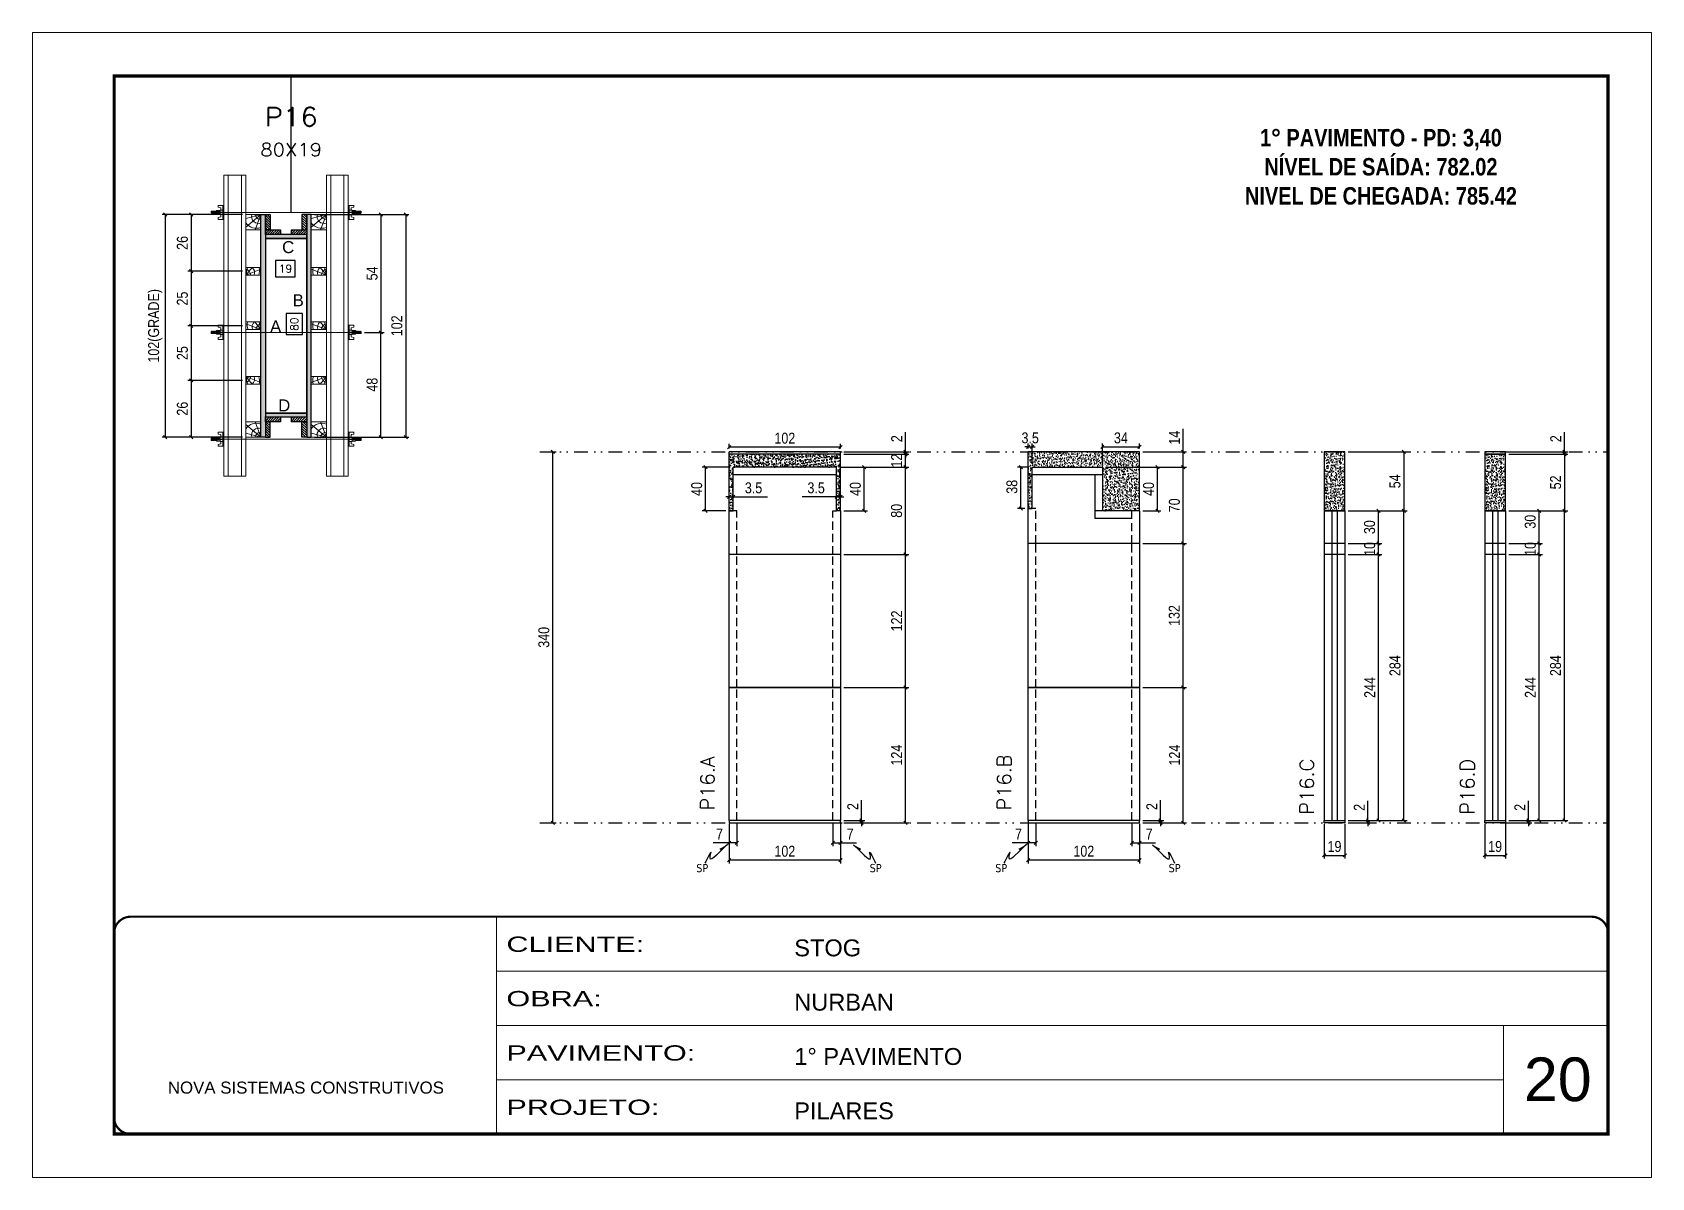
# Model space of a CAD drawing. Header units: millimetres. Extents: x 169816 to 178745, y 96537 to 113647.
# Drawn here: x 174585 to 176070, y 106874 to 107924 of the extents above; entities that cross this region are included whole.
import ezdxf
from ezdxf.enums import TextEntityAlignment as Align

# ---------------------------------------------------------------- set-up
doc = ezdxf.new("R2010")
doc.units = ezdxf.units.MM
for name, pattern in [('CONTINUO', [0]), ('DASHED', [0.75, 0.5, -0.25]), ('DIVIDE2', [0.625, 0.25, -0.125, 0, -0.125, 0, -0.125]), ('HIDDEN', [0.375, 0.25, -0.125])]:
    doc.linetypes.add(name, pattern=pattern)
for name, color, linetype, lineweight in [('CARIMBO', 255, 'Continuous', 9), ('Folhas', 255, 'Continuous', 9), ('Hachura', 251, 'Continuous', 9), ('Madeira', 126, 'Continuous', 18), ('Perfil Metálico', 224, 'Continuous', 18), ('SARRAFO DE PRESSAO', 251, 'DASHED', 9), ('Texto Seção', 7, 'Continuous', 15)]:
    doc.layers.add(name, color=color, linetype=linetype, lineweight=lineweight)
for name, color, linetype in [('CHAPA', 1, 'Continuous'), ('COTA', 241, 'Continuous'), ('Cota Seção (2x)', 241, 'Continuous'), ('MEIO_PONT', 93, 'Continuous'), ('NOMENCLATURA', 7, 'Continuous'), ('Nível', 160, 'Continuous'), ('Painéis', 200, 'Continuous'), ('SARR_2.2x7', 40, 'Continuous'), ('SARRAFO', 251, 'Continuous'), ('Sarrafo de Pressão', 42, 'HIDDEN'), ('texto', 7, 'Continuous'), ('Texto de Titulo', 7, 'Continuous'), ('Texto Qtd Sarr', 242, 'Continuous'), ('TEXTO_GERAL', 7, 'Continuous')]:
    doc.layers.add(name, color=color, linetype=linetype)
doc.styles.add('ARIAL', font='arial.ttf')
doc.styles.add('COTA TECNICA', font='techl___.ttf', dxfattribs={"height": 10})
doc.styles.add('COTA TECNICA 2X', font='techl___.ttf', dxfattribs={"height": 10})
doc.styles.add('COTA TECNICA-50', font='techl___.ttf', dxfattribs={"height": 10})
doc.styles.add('REGUA-120', font='ROMANS.shx', dxfattribs={"height": 15})
doc.styles.add('ROMANC', font='techb___.ttf', dxfattribs={"height": 2.5})
doc.styles.add('ROMANS', font='romans.shx')
doc.styles.get("Standard").update_dxf_attribs({"font": 'arial.ttf'})
doc.styles.add('Tecnologia', font='')
doc.styles.get('Tecnologia').set_extended_font_data('Forgotten Futurist')
doc.dimstyles.new('COTA PAINEL-50', dxfattribs={"dimtxt": 10, "dimasz": 3, "dimexe": 3, "dimexo": 3, "dimgap": 3, "dimtad": 1, "dimdec": 1, "dimzin": 12, "dimdsep": 46, "dimtxsty": 'COTA TECNICA-50', "dimblk1": 'OBLIQUE', "dimblk2": 'OBLIQUE', "dimsah": 1, "dimcen": 0.9, "dimclrd": 4, "dimclre": 4, "dimclrt": 240, "dimadec": 1, "dimazin": 3, "dimtfac": 1, "dimtdec": 1, "dimtmove": 0, "dimatfit": 3, "dimfxl": 1, "dimtolj": 1, "dimtzin": 12, "dimarcsym": 0})
doc.dimstyles.new('PAINEL', dxfattribs={"dimtxt": 10, "dimasz": 3, "dimexe": 3, "dimexo": 3, "dimgap": 3, "dimtad": 1, "dimdec": 1, "dimzin": 12, "dimdsep": 46, "dimtxsty": 'COTA TECNICA', "dimblk1": 'OBLIQUE', "dimblk2": 'OBLIQUE', "dimsah": 1, "dimcen": 0.9, "dimclrd": 4, "dimclre": 4, "dimclrt": 240, "dimadec": 1, "dimazin": 3, "dimtfac": 1, "dimtdec": 1, "dimtmove": 0, "dimatfit": 3, "dimfxl": 1, "dimtolj": 1, "dimtzin": 12, "dimarcsym": 0})
doc.dimstyles.new('SECAO PILAR', dxfattribs={"dimtxt": 10, "dimasz": 3, "dimexe": 3, "dimexo": 3, "dimgap": 3, "dimtad": 1, "dimdec": 1, "dimlfac": 0.5, "dimzin": 12, "dimdsep": 46, "dimtxsty": 'COTA TECNICA 2X', "dimblk1": 'OBLIQUE', "dimblk2": 'OBLIQUE', "dimsah": 1, "dimcen": 0.9, "dimclrd": 256, "dimclre": 256, "dimclrt": 256, "dimadec": 1, "dimazin": 3, "dimtfac": 1, "dimtdec": 1, "dimtmove": 0, "dimatfit": 3, "dimfxl": 1, "dimtolj": 1, "dimtzin": 12, "dimarcsym": 0})
doc.dimstyles.new('SECÇÃO 2', dxfattribs={"dimtxt": 7, "dimasz": 6, "dimexe": 0.18, "dimexo": 2, "dimgap": -4, "dimtad": 3, "dimdec": 1, "dimlfac": 0.5, "dimzin": 12, "dimdsep": 46, "dimtxsty": 'ROMANS', "dimblk": 'ARCHTICK', "dimcen": 0.09, "dimse1": 1, "dimse2": 1, "dimsd1": 1, "dimsd2": 1, "dimclrd": 180, "dimclre": 5, "dimclrt": 1, "dimadec": 0, "dimazin": 3, "dimtfac": 1, "dimtdec": 1, "dimtofl": 0, "dimtmove": 0, "dimatfit": 3, "dimldrblk": 'ARCHTICK', "dimfxl": 1, "dimtolj": 1, "dimtzin": 0, "dimarcsym": 0})
doc.dimstyles.get("Standard").update_dxf_attribs({"dimtxt": 0.18, "dimasz": 0.18, "dimexe": 0.18, "dimexo": 0.0625, "dimgap": 0.09, "dimtad": 0, "dimtih": 1, "dimtoh": 1, "dimdec": 4, "dimzin": 0, "dimdsep": 46, "dimtxsty": 'Standard', "dimcen": 0.09, "dimadec": 0, "dimazin": 0, "dimtfac": 1, "dimtdec": 4, "dimtofl": 0, "dimtmove": 0, "dimatfit": 3, "dimfxl": 1, "dimtolj": 1, "dimtzin": 0, "dimarcsym": 0})
pattern_1 = [(135, (151906.7611, 117056.175), (-1.12253202, -1.12253202), [])]
pattern_2 = [(135, (151906.7611, 116881.175), (-1.12253202, -1.12253202), [])]

msp = doc.modelspace()

# ---------------------------------------------------------------- texts
at = {"layer": 'CARIMBO', "style": 'ARIAL'}
msp.add_text('20', height=40, dxfattribs=at).set_placement((175952.38, 106944.37))
at = {"layer": 'NOMENCLATURA', "color": 2, "insert": (175821.26, 107862.37), "char_height": 16, "attachment_point": 2, "style": 'ROMANC'}
msp.add_mtext_dynamic_manual_height_columns('\\P1° PAVIMENTO - PD: 3,40\\PNÍVEL DE SAÍDA: 782.02\\PNIVEL DE CHEGADA: 785.42', width=328.3607, gutter_width=1, heights=[0], dxfattribs=at)
at = {"layer": 'texto', "color": 0, "char_height": 7.5, "attachment_point": 5}
for insert in [(175198.84, 107157.96), (175357.86, 107157.96), (175473.03, 107157.96), (175632.06, 107157.96)]:
    msp.add_mtext('{\\fTahoma|b0|i0|c0|p34;\\C4;SP}', dxfattribs=dict(at, insert=insert))
at = {"layer": 'Texto Seção', "char_height": 13, "width": 285.3299, "attachment_point": 7, "rotation": 90, "style": 'REGUA-120'}
for s, insert in [('P16.A', (175210.14, 107210.89)), ('P16.B', (175482.18, 107210.89)), ('\\pxt4;P16.C', (175759.79, 107207.05)), ('\\pxt4;P16.D', (175907.08, 107207.05))]:
    msp.add_mtext(s, dxfattribs=dict(at, insert=insert))
at = {"layer": 'TEXTO_GERAL', "style": 'ARIAL'}
for s, p in [('C', (174819.1, 107727.36)), ('B', (174828.34, 107678.58)), ('A', (174807.63, 107654.67)), ('D', (174815.5, 107582.22))]:
    msp.add_text(s, height=11, dxfattribs=at).set_placement(p, align=Align.MIDDLE_CENTER)

# ---------------------------------------------------------------- blocks, each defined once
blk = doc.blocks.new('9999999999')
at = {"color": 30, "linetype": 'CONTINUO'}
for p, q in [((98564.6, 34230.2), (98564.6, 34429.4)), ((98564.6, 34379.6), (99584, 34379.6)), ((98564.6, 34329.8), (99488, 34329.8)), ((99584, 34329.8), (99488, 34329.8)), ((99488, 34329.8), (99488, 34230.2)), ((98564.6, 34280), (99488, 34280))]:
    blk.add_line(p, q, dxfattribs=at)
at = {"color": 30, "linetype": 'CONTINUO', "const_width": 2}
blk.add_lwpolyline([(99584, 34230.2), (99584, 34414.4, 0.414214), (99569, 34429.4), (98229, 34429.4, 0.414214), (98214, 34414.4), (98214, 34245.2, 0.414214), (98229, 34230.2), (99584, 34230.2)], format="xyb", dxfattribs=at)
at = {"layer": 'Folhas'}
blk.add_lwpolyline([(98139, 34190.2), (99624, 34190.2), (99624, 35240.2), (98139, 35240.2)], close=True, dxfattribs=at)
at = {"layer": 'Folhas', "color": 30, "const_width": 3}
blk.add_lwpolyline([(98214, 34230.2), (99584, 34230.2), (99584, 35200.2), (98214, 35200.2)], close=True, dxfattribs=at)
at = {"color": 7, "linetype": 'Continuous', "ltscale": 5, "style": 'ARIAL'}
for s, height, p in [('STOG', 15.48, (98837.7, 34393.1)), ('NURBAN', 15.48, (98837.7, 34343.3)), ('1° PAVIMENTO', 15.483, (98837.7, 34293.5)), ('NOVA SISTEMAS CONSTRUTIVOS', 11.059, (98263.2, 34267.2)), ('PILARES', 15.48, (98837.7, 34243.7))]:
    blk.add_text(s, height=height, dxfattribs=at).set_placement(p)
at = {"layer": 'Folhas', "color": 7, "style": 'Tecnologia', "width": 1.5}
for s, p in [('CLIENTE:', (98573.7, 34397.2)), ('OBRA:', (98573.7, 34347.3)), ('PAVIMENTO:', (98573.7, 34297.5)), ('PROJETO:', (98573.7, 34247.7))]:
    blk.add_text(s, height=14, dxfattribs=at).set_placement(p)
blk = doc.blocks.new('*D586')
at = {"layer": 'Cota Seção (2x)', "color": 180, "lineweight": -2, "transparency": 16777216}
for p, q in [((174832.2, 107666.4), (174817.2, 107666.4)), ((174817.2, 107666.4), (174817.2, 107647.1)), ((174832.2, 107647.1), (174832.2, 107666.4)), ((174817.2, 107647.1), (174832.2, 107647.1))]:
    blk.add_line(p, q, dxfattribs=at)
at = {"layer": 'Defpoints', "color": 0, "transparency": 16777216}
for p in [(174798.2, 107735.2), (174798.2, 107575.2), (174836.2, 107575.2)]:
    blk.add_point(p, dxfattribs=at)
at = {"layer": 'Cota Seção (2x)', "color": 1, "transparency": 16777216, "insert": (174824.7, 107656.7), "char_height": 7, "attachment_point": 5, "rotation": 90, "style": 'ROMANS'}
blk.add_mtext('\\A1;80', dxfattribs=at)
blk = doc.blocks.new('_ArchTick')
at = {"color": 0, "linetype": 'ByBlock', "const_width": 0.15}
blk.add_lwpolyline([(-0.5, -0.5), (0.5, 0.5)], dxfattribs=at)
blk = doc.blocks.new('_Oblique')
at = {"color": 0, "linetype": 'ByBlock', "lineweight": -2}
blk.add_line((-0.5, -0.5), (0.5, 0.5), dxfattribs=at)
blk = doc.blocks.new('*D587')
at = {"layer": 'Cota Seção (2x)', "lineweight": -2, "transparency": 16777216}
for p, q in [((174843.2, 107757.2), (174929.9, 107757.2)), ((174926.9, 107757.2), (174926.9, 107553.2)), ((174843.2, 107553.2), (174929.9, 107553.2))]:
    blk.add_line(p, q, dxfattribs=at)
at = {"layer": 'Defpoints', "color": 0, "transparency": 16777216}
for p in [(174840.2, 107757.2), (174840.2, 107553.2), (174926.9, 107553.2)]:
    blk.add_point(p, dxfattribs=at)
at = {"layer": 'Cota Seção (2x)', "lineweight": -2, "transparency": 16777216, "xscale": 3, "yscale": 3, "zscale": 3}
for p, rotation in [((174926.9, 107757.2), 90), ((174926.9, 107553.2), 270)]:
    blk.add_blockref('_Oblique', p, dxfattribs=dict(at, rotation=rotation))
at = {"layer": 'Cota Seção (2x)', "transparency": 16777216, "insert": (174918.8, 107655.2), "char_height": 10, "attachment_point": 5, "rotation": 90, "style": 'COTA TECNICA 2X'}
blk.add_mtext('\\A1;102', dxfattribs=at)
blk = doc.blocks.new('*D588')
at = {"layer": 'Cota Seção (2x)', "lineweight": -2, "transparency": 16777216}
for p, q in [((174877.2, 107757.2), (174907.2, 107757.2)), ((174904.2, 107757.2), (174904.2, 107649.2)), ((174889, 107649.2), (174907.2, 107649.2))]:
    blk.add_line(p, q, dxfattribs=at)
at = {"layer": 'Defpoints', "color": 0, "transparency": 16777216}
for p in [(174874.2, 107757.2), (174886, 107649.2), (174904.2, 107649.2)]:
    blk.add_point(p, dxfattribs=at)
at = {"layer": 'Cota Seção (2x)', "lineweight": -2, "transparency": 16777216, "xscale": 3, "yscale": 3, "zscale": 3}
for p, rotation in [((174904.2, 107757.2), 90), ((174904.2, 107649.2), 270)]:
    blk.add_blockref('_Oblique', p, dxfattribs=dict(at, rotation=rotation))
at = {"layer": 'Cota Seção (2x)', "transparency": 16777216, "insert": (174896.1, 107703.2), "char_height": 10, "attachment_point": 5, "rotation": 90, "style": 'COTA TECNICA 2X'}
blk.add_mtext('\\A1;54', dxfattribs=at)
blk = doc.blocks.new('*D589')
at = {"layer": 'Cota Seção (2x)', "lineweight": -2, "transparency": 16777216}
for p, q in [((174889, 107649.2), (174907.2, 107649.2)), ((174904.2, 107553.2), (174904.2, 107649.2)), ((174877.2, 107553.2), (174907.2, 107553.2))]:
    blk.add_line(p, q, dxfattribs=at)
at = {"layer": 'Defpoints', "color": 0, "transparency": 16777216}
for p in [(174886, 107649.2), (174904.2, 107649.2), (174874.2, 107553.2)]:
    blk.add_point(p, dxfattribs=at)
at = {"layer": 'Cota Seção (2x)', "lineweight": -2, "transparency": 16777216, "xscale": 3, "yscale": 3, "zscale": 3}
for p, rotation in [((174904.2, 107649.2), 90), ((174904.2, 107553.2), 270)]:
    blk.add_blockref('_Oblique', p, dxfattribs=dict(at, rotation=rotation))
at = {"layer": 'Cota Seção (2x)', "transparency": 16777216, "insert": (174896.1, 107601.2), "char_height": 10, "attachment_point": 5, "rotation": 90, "style": 'COTA TECNICA 2X'}
blk.add_mtext('\\A1;48', dxfattribs=at)
blk = doc.blocks.new('*D590')
at = {"layer": 'Cota Seção (2x)', "color": 180, "lineweight": -2, "transparency": 16777216}
for p, q in [((174825.6, 107715.1), (174807.6, 107715.1)), ((174807.6, 107715.1), (174807.6, 107700.1)), ((174825.6, 107700.1), (174825.6, 107715.1)), ((174807.6, 107700.1), (174825.6, 107700.1))]:
    blk.add_line(p, q, dxfattribs=at)
at = {"layer": 'Defpoints', "color": 0, "transparency": 16777216}
for p in [(174798.2, 107735.2), (174836.2, 107735.2), (174836.2, 107696.1)]:
    blk.add_point(p, dxfattribs=at)
at = {"layer": 'Cota Seção (2x)', "color": 1, "transparency": 16777216, "insert": (174816.6, 107707.6), "char_height": 7, "attachment_point": 5, "style": 'ROMANS'}
blk.add_mtext('\\A1;19', dxfattribs=at)
blk = doc.blocks.new('titulo1')
at = {"layer": 'Defpoints', "color": 252, "linetype": 'HIDDEN', "ltscale": 2}
blk.add_line((0, 0), (0, 125), dxfattribs=at)
at = {"layer": 'Defpoints', "style": 'ROMANS', "oblique": 15}
blk.add_attdef('FOLHA', text='', height=10, dxfattribs=at).set_placement((0, 15.6), align=Align.MIDDLE_CENTER)
at = {"layer": 'Texto Qtd Sarr', "color": 3, "style": 'ROMANS', "oblique": 15}
for tag, height, p in [('TITULO', 17, (0, 71.4)), ('SEÇÃO', 12, (0, 41.5))]:
    blk.add_attdef(tag, text='', height=height, dxfattribs=at).set_placement(p, align=Align.MIDDLE_CENTER)
blk = doc.blocks.new('PONTALETE')
at = {"layer": 'Madeira'}
for q in [(2.71, 7), (7, 5.76), (7, 1.74)]:
    blk.add_line((0, 0), q, dxfattribs=at)
blk.add_lwpolyline([(0, 0), (7, 0), (7, 7), (0, 7)], close=True, dxfattribs=at)
for centre, radius, start, end in [((2.04, 0.06), 6.23, 37.28179, 109.09128), ((1.09, 0.9), 3.19, 343.60304, 109.98471), ((-0.21, -0.78), 3.09, 14.63219, 86.0383)]:
    blk.add_arc(centre, radius, start, end, dxfattribs=at)
blk = doc.blocks.new('*D591')
at = {"layer": 'Cota Seção (2x)', "lineweight": -2, "transparency": 16777216}
for p, q in [((174777.2, 107757.2), (174703.4, 107757.2)), ((174706.4, 107757.2), (174706.4, 107553.2)), ((174777.2, 107553.2), (174703.4, 107553.2))]:
    blk.add_line(p, q, dxfattribs=at)
at = {"layer": 'Defpoints', "color": 0, "transparency": 16777216}
for p in [(174780.2, 107757.2), (174706.4, 107553.2), (174780.2, 107553.2)]:
    blk.add_point(p, dxfattribs=at)
at = {"layer": 'Cota Seção (2x)', "lineweight": -2, "transparency": 16777216, "xscale": 3, "yscale": 3, "zscale": 3}
for p, rotation in [((174706.4, 107757.2), 90), ((174706.4, 107553.2), 270)]:
    blk.add_blockref('_Oblique', p, dxfattribs=dict(at, rotation=rotation))
at = {"layer": 'Cota Seção (2x)', "transparency": 16777216, "insert": (174697.2, 107655.2), "char_height": 10, "attachment_point": 5, "rotation": 90, "style": 'COTA TECNICA 2X'}
blk.add_mtext('\\A1;102(GRADE)', dxfattribs=at)
blk = doc.blocks.new('*D592')
at = {"layer": 'Cota Seção (2x)', "lineweight": -2, "transparency": 16777216}
for p, q in [((174777.2, 107605.2), (174727.2, 107605.2)), ((174730.2, 107605.2), (174730.2, 107553.2)), ((174777.2, 107553.2), (174727.2, 107553.2))]:
    blk.add_line(p, q, dxfattribs=at)
at = {"layer": 'Defpoints', "color": 0, "transparency": 16777216}
for p in [(174780.2, 107605.2), (174730.2, 107553.2), (174780.2, 107553.2)]:
    blk.add_point(p, dxfattribs=at)
at = {"layer": 'Cota Seção (2x)', "lineweight": -2, "transparency": 16777216, "xscale": 3, "yscale": 3, "zscale": 3}
for p, rotation in [((174730.2, 107605.2), 90), ((174730.2, 107553.2), 270)]:
    blk.add_blockref('_Oblique', p, dxfattribs=dict(at, rotation=rotation))
at = {"layer": 'Cota Seção (2x)', "transparency": 16777216, "insert": (174722.1, 107579.2), "char_height": 10, "attachment_point": 5, "rotation": 90, "style": 'COTA TECNICA 2X'}
blk.add_mtext('\\A1;26', dxfattribs=at)
blk = doc.blocks.new('MEIO PONTALETE')
at = {"layer": 'Madeira'}
for q in [(2.71, 7), (3.5, 2.88), (3.5, 0.87)]:
    blk.add_line((0, 0), q, dxfattribs=at)
blk.add_lwpolyline([(0, 0), (3.5, 0), (3.5, 7), (0, 7)], close=True, dxfattribs=at)
for centre, radius, start, end in [((2.04, 0.06), 6.23, 76.44987, 109.09128), ((1.09, 0.9), 3.19, 40.90626, 109.98471), ((-0.21, -0.78), 3.09, 14.63219, 86.0383)]:
    blk.add_arc(centre, radius, start, end, dxfattribs=at)
blk = doc.blocks.new('C')
at = {"layer": 'Hachura', "color": 0}
for p, q in [((0, 3.22), (0, -3.22)), ((0.45, 3.22), (0, 3.22)), ((0.46, 3.16), (0, 3.16)), ((0.46, 3.05), (0, 3.05)), ((0.46, 2.88), (0, 2.88)), ((0, 2.75), (0, -1.16)), ((0.46, 2.65), (0, 2.65)), ((0.46, 2.23), (0, 2.23)), ((0.46, 1.51), (0, 1.51)), ((0.39, 0.49), (0.17, 0.49)), ((0.45, -3.23), (0.45, 3.22)), ((0.45, 3.22), (2.58, 3.22)), ((1.74, 0.97), (0.45, 0.97)), ((1.45, 0.1), (0.45, 0.1)), ((1.35, 1.94), (1.35, 0.96)), ((2.58, 2.39), (1.47, 2.09)), ((1.74, -0.97), (1.74, 0.97)), ((1.74, 0.97), (1.74, 0.84)), ((1.74, 0.97), (1.74, 0.84)), ((1.74, 0.84), (3.35, 0.84)), ((3.35, 0.45), (1.74, 0.45)), ((2.58, 3.22), (2.58, 2.39)), ((3.32, 0.84), (3.32, -0.84)), ((3.35, 0.84), (3.35, -0.84)), ((3.68, 0.45), (3.35, 0.45)), ((3.84, -0.52), (3.35, 0.45)), ((3.35, 0.06), (3.67, -0.57)), ((3.68, 0.45), (4.16, -0.52)), ((3.72, 0.5), (4.25, -0.57)), ((4.37, -0.55), (3.83, 0.53)), ((4.15, 0.45), (3.93, 0.45)), ((4.42, -0.52), (3.93, 0.45)), ((4.15, 0.45), (4.26, 0.45)), ((4.26, 0.45), (4.74, -0.52)), ((4.3, 0.5), (4.83, -0.57)), ((4.95, -0.55), (4.41, 0.53)), ((4.51, 0.45), (4.84, 0.45)), ((5, -0.52), (4.51, 0.45)), ((4.84, 0.45), (5.32, -0.52)), ((4.88, 0.5), (5.41, -0.57)), ((5.53, -0.55), (4.99, 0.53)), ((5.58, -0.52), (5.09, 0.45)), ((5.42, 0.45), (5.09, 0.45)), ((5.58, -0.52), (5.09, 0.45)), ((5.42, 0.45), (5.74, -0.19)), ((5.46, 0.5), (5.74, -0.07)), ((5.74, 0.19), (5.57, 0.53)), ((5.74, 0.32), (5.68, 0.45)), ((5.68, 0.45), (5.74, 0.45)), ((5.74, 0.45), (5.9, 0.29)), ((5.74, 0.45), (5.74, -0.52)), ((5.9, -0.36), (5.9, 0.29)), ((0.45, 0), (0, 0)), ((0.46, -1.52), (0, -1.52)), ((0.46, -2.23), (0, -2.23)), ((0.46, -2.65), (0, -2.65)), ((0.46, -2.88), (0, -2.88)), ((0.46, -3.05), (0, -3.05)), ((0.46, -3.16), (0, -3.16)), ((0, -3.22), (2.57, -3.22)), ((0.08, -0.48), (0.29, -0.48)), ((0.29, -0.48), (0.4, -0.48)), ((0.45, 0), (0.45, -0.97)), ((0.45, -0.16), (1.45, -0.16)), ((0.45, -0.65), (0.45, -0.32)), ((0.45, -3.23), (0.45, -0.65)), ((0.45, -0.97), (1.74, -0.97)), ((1.35, -1.94), (1.35, -0.97)), ((2.58, -2.39), (1.47, -2.1)), ((3.35, -0.32), (1.74, -0.32)), ((3.35, -0.84), (1.74, -0.84)), ((2.58, -3.23), (2.58, -2.39)), ((3.35, -0.07), (3.58, -0.52)), ((3.35, -0.52), (3.58, -0.52)), ((3.84, -0.52), (4.16, -0.52)), ((4.42, -0.52), (4.74, -0.52)), ((4.63, -0.52), (4.74, -0.52)), ((5, -0.52), (5.32, -0.52)), ((5.58, -0.52), (5.74, -0.52)), ((5.74, -0.52), (5.9, -0.36)), ((5.74, -0.52), (5.74, -0.52))]:
    blk.add_line(p, q, dxfattribs=at)
for centre, radius, start, end in [((1.52, 1.94), 0.161, 104.74356, 180), ((1.44, -0.03), 0.129, 272.69497, 87.30503), ((3.81, 0.39), 0.143, 25.56881, 154.43119), ((4.39, 0.39), 0.143, 25.56881, 154.43119), ((4.97, 0.39), 0.143, 25.56881, 154.43119), ((5.55, 0.39), 0.143, 25.56881, 154.43119), ((0.17, -0.37), 0.174, 221.74404, 317.85924), ((1.52, -1.94), 0.161, 180, 255.25644), ((3.71, -0.4), 0.174, 222.14076, 318.25596), ((4.29, -0.4), 0.174, 222.14076, 318.25596), ((4.87, -0.4), 0.174, 222.14076, 318.25596), ((5.45, -0.4), 0.174, 222.14076, 318.25596), ((5.61, -0.4), 0.174, 317.85924, 318.25596)]:
    blk.add_arc(centre, radius, start, end, dxfattribs=at)
blk = doc.blocks.new('*D593')
at = {"layer": 'COTA', "lineweight": -2, "transparency": 16777216}
for p, q in [((174777.2, 107757.2), (174727.2, 107757.2)), ((174730.2, 107757.2), (174730.2, 107705.2)), ((174777.2, 107705.2), (174727.2, 107705.2))]:
    blk.add_line(p, q, dxfattribs=at)
at = {"layer": 'Defpoints', "color": 0, "transparency": 16777216}
for p in [(174780.2, 107757.2), (174730.2, 107705.2), (174780.2, 107705.2)]:
    blk.add_point(p, dxfattribs=at)
at = {"layer": 'COTA', "lineweight": -2, "transparency": 16777216, "xscale": 3, "yscale": 3, "zscale": 3}
for p, rotation in [((174730.2, 107757.2), 90), ((174730.2, 107705.2), 270)]:
    blk.add_blockref('_Oblique', p, dxfattribs=dict(at, rotation=rotation))
at = {"layer": 'COTA', "transparency": 16777216, "insert": (174722.1, 107731.2), "char_height": 10, "attachment_point": 5, "rotation": 90, "style": 'COTA TECNICA 2X'}
blk.add_mtext('\\A1;26', dxfattribs=at)
blk = doc.blocks.new('*D594')
at = {"layer": 'Cota Seção (2x)', "lineweight": -2, "transparency": 16777216}
for p, q in [((174777.2, 107705.2), (174727.2, 107705.2)), ((174730.2, 107705.2), (174730.2, 107655.2)), ((174777.2, 107655.2), (174727.2, 107655.2))]:
    blk.add_line(p, q, dxfattribs=at)
at = {"layer": 'Defpoints', "color": 0, "transparency": 16777216}
for p in [(174780.2, 107705.2), (174730.2, 107655.2), (174780.2, 107655.2)]:
    blk.add_point(p, dxfattribs=at)
at = {"layer": 'Cota Seção (2x)', "lineweight": -2, "transparency": 16777216, "xscale": 3, "yscale": 3, "zscale": 3}
for p, rotation in [((174730.2, 107705.2), 90), ((174730.2, 107655.2), 270)]:
    blk.add_blockref('_Oblique', p, dxfattribs=dict(at, rotation=rotation))
at = {"layer": 'Cota Seção (2x)', "transparency": 16777216, "insert": (174722.1, 107680.2), "char_height": 10, "attachment_point": 5, "rotation": 90, "style": 'COTA TECNICA 2X'}
blk.add_mtext('\\A1;25', dxfattribs=at)
blk = doc.blocks.new('*D948')
at = {"layer": 'Cota Seção (2x)', "lineweight": -2, "transparency": 16777216}
for p, q in [((174777.2, 107655.2), (174727.2, 107655.2)), ((174730.2, 107655.2), (174730.2, 107605.2)), ((174777.2, 107605.2), (174727.2, 107605.2))]:
    blk.add_line(p, q, dxfattribs=at)
at = {"layer": 'Defpoints', "color": 0, "transparency": 16777216}
for p in [(174780.2, 107655.2), (174730.2, 107605.2), (174780.2, 107605.2)]:
    blk.add_point(p, dxfattribs=at)
at = {"layer": 'Cota Seção (2x)', "lineweight": -2, "transparency": 16777216, "xscale": 3, "yscale": 3, "zscale": 3}
for p, rotation in [((174730.2, 107655.2), 90), ((174730.2, 107605.2), 270)]:
    blk.add_blockref('_Oblique', p, dxfattribs=dict(at, rotation=rotation))
at = {"layer": 'Cota Seção (2x)', "transparency": 16777216, "insert": (174722.1, 107630.2), "char_height": 10, "attachment_point": 5, "rotation": 90, "style": 'COTA TECNICA 2X'}
blk.add_mtext('\\A1;25', dxfattribs=at)
blk = doc.blocks.new('*D1054')
at = {"layer": 'COTA', "color": 4, "lineweight": -2, "transparency": 16777216}
for p, q in [((175053, 107539.6), (175064.8, 107539.6)), ((175061.8, 107199.6), (175061.8, 107539.6)), ((175053, 107199.6), (175064.8, 107199.6))]:
    blk.add_line(p, q, dxfattribs=at)
at = {"layer": 'Defpoints', "color": 0, "transparency": 16777216}
for p in [(175050, 107539.6), (175061.8, 107539.6), (175050, 107199.6)]:
    blk.add_point(p, dxfattribs=at)
at = {"layer": 'COTA', "color": 4, "lineweight": -2, "transparency": 16777216, "xscale": 3, "yscale": 3, "zscale": 3}
for p, rotation in [((175061.8, 107539.6), 90), ((175061.8, 107199.6), 270)]:
    blk.add_blockref('_Oblique', p, dxfattribs=dict(at, rotation=rotation))
at = {"layer": 'COTA', "color": 240, "transparency": 16777216, "insert": (175053.6, 107369.6), "char_height": 10, "attachment_point": 5, "rotation": 90, "style": 'COTA TECNICA-50'}
blk.add_mtext('\\A1;340', dxfattribs=at)
blk = doc.blocks.new('*D764')
at = {"layer": 'COTA', "color": 4, "lineweight": -2, "transparency": 16777216}
for p, q in [((175223.6, 107198.6), (175223.6, 107162.3)), ((175325.6, 107198.6), (175325.6, 107162.3)), ((175325.6, 107165.3), (175223.6, 107165.3))]:
    blk.add_line(p, q, dxfattribs=at)
at = {"layer": 'Defpoints', "color": 0, "transparency": 16777216}
for p in [(175223.6, 107201.6), (175325.6, 107201.6), (175223.6, 107165.3)]:
    blk.add_point(p, dxfattribs=at)
at = {"layer": 'COTA', "color": 4, "lineweight": -2, "transparency": 16777216, "xscale": 3, "yscale": 3, "zscale": 3, "rotation": 180}
blk.add_blockref('_Oblique', (175223.6, 107165.3), dxfattribs=at)
at = {"layer": 'COTA', "color": 4, "lineweight": -2, "transparency": 16777216, "xscale": 3, "yscale": 3, "zscale": 3}
blk.add_blockref('_Oblique', (175325.6, 107165.3), dxfattribs=at)
at = {"layer": 'COTA', "color": 240, "transparency": 16777216, "insert": (175274.6, 107173.4), "char_height": 10, "attachment_point": 5, "style": 'COTA TECNICA'}
blk.add_mtext('\\A1;102', dxfattribs=at)
blk = doc.blocks.new('*D765')
at = {"layer": 'COTA', "color": 4, "lineweight": -2, "transparency": 16777216}
for p, q in [((175318.6, 107198.6), (175318.6, 107178.1)), ((175325.6, 107196.6), (175325.6, 107178.1)), ((175318.6, 107181.1), (175325.6, 107181.1)), ((175325.6, 107181.1), (175340.3, 107181.1))]:
    blk.add_line(p, q, dxfattribs=at)
at = {"layer": 'Defpoints', "color": 0, "transparency": 16777216}
for p in [(175318.6, 107201.6), (175325.6, 107199.6), (175325.6, 107181.1)]:
    blk.add_point(p, dxfattribs=at)
at = {"layer": 'COTA', "color": 4, "lineweight": -2, "transparency": 16777216, "xscale": 3, "yscale": 3, "zscale": 3, "rotation": 180}
blk.add_blockref('_Oblique', (175318.6, 107181.1), dxfattribs=at)
at = {"layer": 'COTA', "color": 4, "lineweight": -2, "transparency": 16777216, "xscale": 3, "yscale": 3, "zscale": 3}
blk.add_blockref('_Oblique', (175325.6, 107181.1), dxfattribs=at)
at = {"layer": 'COTA', "color": 240, "transparency": 16777216, "insert": (175334.5, 107189.2), "char_height": 10, "attachment_point": 5, "style": 'COTA TECNICA-50'}
blk.add_mtext('\\A1;7', dxfattribs=at)
blk = doc.blocks.new('*D766')
at = {"layer": 'COTA', "color": 4, "lineweight": -2, "transparency": 16777216}
for p, q in [((175223.6, 107196.6), (175223.6, 107178.1)), ((175230.6, 107198.6), (175230.6, 107178.1)), ((175223.6, 107181.1), (175208.9, 107181.1)), ((175230.6, 107181.1), (175223.6, 107181.1))]:
    blk.add_line(p, q, dxfattribs=at)
at = {"layer": 'Defpoints', "color": 0, "transparency": 16777216}
for p in [(175223.6, 107199.6), (175230.6, 107201.6), (175223.6, 107181.1)]:
    blk.add_point(p, dxfattribs=at)
at = {"layer": 'COTA', "color": 4, "lineweight": -2, "transparency": 16777216, "xscale": 3, "yscale": 3, "zscale": 3, "rotation": 180}
blk.add_blockref('_Oblique', (175223.6, 107181.1), dxfattribs=at)
at = {"layer": 'COTA', "color": 4, "lineweight": -2, "transparency": 16777216, "xscale": 3, "yscale": 3, "zscale": 3}
blk.add_blockref('_Oblique', (175230.6, 107181.1), dxfattribs=at)
at = {"layer": 'COTA', "color": 240, "transparency": 16777216, "insert": (175214.7, 107189.2), "char_height": 10, "attachment_point": 5, "style": 'COTA TECNICA-50'}
blk.add_mtext('\\A1;7', dxfattribs=at)
blk = doc.blocks.new('*D767')
at = {"layer": 'COTA', "color": 4, "linetype": 'ByBlock', "lineweight": -2, "transparency": 16777216}
for p, q in [((175328.6, 107323.6), (175388.2, 107323.6)), ((175385.2, 107199.6), (175385.2, 107323.6)), ((175328.6, 107199.6), (175388.2, 107199.6))]:
    blk.add_line(p, q, dxfattribs=at)
at = {"layer": 'Defpoints', "color": 0, "linetype": 'ByBlock', "transparency": 16777216}
for p in [(175325.6, 107323.6), (175385.2, 107323.6), (175325.6, 107199.6)]:
    blk.add_point(p, dxfattribs=at)
at = {"layer": 'COTA', "color": 4, "linetype": 'ByBlock', "lineweight": -2, "transparency": 16777216, "xscale": 3, "yscale": 3, "zscale": 3}
for p, rotation in [((175385.2, 107323.6), 90), ((175385.2, 107199.6), 270)]:
    blk.add_blockref('_Oblique', p, dxfattribs=dict(at, rotation=rotation))
at = {"layer": 'COTA', "color": 240, "linetype": 'ByBlock', "transparency": 16777216, "insert": (175377.1, 107261.6), "char_height": 10, "attachment_point": 5, "rotation": 90, "style": 'COTA TECNICA'}
blk.add_mtext('\\A1;124', dxfattribs=at)
blk = doc.blocks.new('*D768')
at = {"layer": 'COTA', "color": 4, "lineweight": -2, "transparency": 16777216}
for p, q in [((175344.9, 107201.6), (175344.9, 107220.4)), ((175328.6, 107201.6), (175347.9, 107201.6)), ((175328.6, 107199.6), (175347.9, 107199.6)), ((175344.9, 107199.6), (175344.9, 107201.6)), ((175344.9, 107199.6), (175344.9, 107196.6))]:
    blk.add_line(p, q, dxfattribs=at)
at = {"layer": 'Defpoints', "color": 0, "transparency": 16777216}
for p in [(175325.6, 107201.6), (175325.6, 107199.6), (175344.9, 107199.6)]:
    blk.add_point(p, dxfattribs=at)
at = {"layer": 'COTA', "color": 4, "lineweight": -2, "transparency": 16777216, "xscale": 3, "yscale": 3, "zscale": 3}
for p, rotation in [((175344.9, 107201.6), 270), ((175344.9, 107199.6), 90)]:
    blk.add_blockref('_Oblique', p, dxfattribs=dict(at, rotation=rotation))
at = {"layer": 'COTA', "color": 240, "transparency": 16777216, "insert": (175336.9, 107214.4), "char_height": 10, "attachment_point": 5, "rotation": 90, "style": 'COTA TECNICA-50'}
blk.add_mtext('\\A1;2', dxfattribs=at)
blk = doc.blocks.new('*D769')
at = {"layer": 'COTA', "color": 4, "linetype": 'ByBlock', "lineweight": -2, "transparency": 16777216}
for p, q in [((175328.6, 107323.6), (175388.2, 107323.6)), ((175385.2, 107199.6), (175385.2, 107323.6)), ((175328.6, 107199.6), (175388.2, 107199.6))]:
    blk.add_line(p, q, dxfattribs=at)
at = {"layer": 'Defpoints', "color": 0, "linetype": 'ByBlock', "transparency": 16777216}
for p in [(175325.6, 107323.6), (175385.2, 107323.6), (175325.6, 107199.6)]:
    blk.add_point(p, dxfattribs=at)
at = {"layer": 'COTA', "color": 4, "linetype": 'ByBlock', "lineweight": -2, "transparency": 16777216, "xscale": 3, "yscale": 3, "zscale": 3}
for p, rotation in [((175385.2, 107323.6), 90), ((175385.2, 107199.6), 270)]:
    blk.add_blockref('_Oblique', p, dxfattribs=dict(at, rotation=rotation))
at = {"layer": 'COTA', "color": 240, "linetype": 'ByBlock', "transparency": 16777216, "insert": (175377.1, 107261.6), "char_height": 10, "attachment_point": 5, "rotation": 90, "style": 'COTA TECNICA'}
blk.add_mtext('\\A1;124', dxfattribs=at)
blk = doc.blocks.new('*D770')
at = {"layer": 'COTA', "color": 4, "lineweight": -2, "transparency": 16777216}
for p, q in [((175769.2, 107198.6), (175769.2, 107166.7)), ((175788.2, 107198.6), (175788.2, 107166.7)), ((175769.2, 107169.7), (175788.2, 107169.7))]:
    blk.add_line(p, q, dxfattribs=at)
at = {"layer": 'Defpoints', "color": 0, "transparency": 16777216}
for p in [(175769.2, 107201.6), (175788.2, 107201.6), (175788.2, 107169.7)]:
    blk.add_point(p, dxfattribs=at)
at = {"layer": 'COTA', "color": 4, "lineweight": -2, "transparency": 16777216, "xscale": 3, "yscale": 3, "zscale": 3, "rotation": 180}
blk.add_blockref('_Oblique', (175769.2, 107169.7), dxfattribs=at)
at = {"layer": 'COTA', "color": 4, "lineweight": -2, "transparency": 16777216, "xscale": 3, "yscale": 3, "zscale": 3}
blk.add_blockref('_Oblique', (175788.2, 107169.7), dxfattribs=at)
at = {"layer": 'COTA', "color": 240, "transparency": 16777216, "insert": (175778.7, 107177.8), "char_height": 10, "attachment_point": 5, "style": 'COTA TECNICA'}
blk.add_mtext('\\A1;19', dxfattribs=at)
blk = doc.blocks.new('*D771')
at = {"layer": 'COTA', "color": 4, "lineweight": -2, "transparency": 16777216}
for p, q in [((175809.4, 107201.6), (175809.4, 107219.7)), ((175791.2, 107201.6), (175812.4, 107201.6)), ((175791.2, 107199.6), (175812.4, 107199.6)), ((175809.4, 107199.6), (175809.4, 107201.6)), ((175809.4, 107199.6), (175809.4, 107196.6))]:
    blk.add_line(p, q, dxfattribs=at)
at = {"layer": 'Defpoints', "color": 0, "transparency": 16777216}
for p in [(175788.2, 107201.6), (175788.2, 107199.6), (175809.4, 107201.6)]:
    blk.add_point(p, dxfattribs=at)
at = {"layer": 'COTA', "color": 4, "lineweight": -2, "transparency": 16777216, "xscale": 3, "yscale": 3, "zscale": 3}
for p, rotation in [((175809.4, 107201.6), 270), ((175809.4, 107199.6), 90)]:
    blk.add_blockref('_Oblique', p, dxfattribs=dict(at, rotation=rotation))
at = {"layer": 'COTA', "color": 240, "transparency": 16777216, "insert": (175801.4, 107213.7), "char_height": 10, "attachment_point": 5, "rotation": 90, "style": 'COTA TECNICA-50'}
blk.add_mtext('\\A1;2', dxfattribs=at)
blk = doc.blocks.new('*D1055')
at = {"layer": 'COTA', "color": 4, "linetype": 'ByBlock', "lineweight": -2, "transparency": 16777216}
for p, q in [((175791.2, 107539.6), (175845.3, 107539.6)), ((175842.3, 107539.6), (175842.3, 107485.6)), ((175791.2, 107485.6), (175845.3, 107485.6))]:
    blk.add_line(p, q, dxfattribs=at)
at = {"layer": 'Defpoints', "color": 0, "linetype": 'ByBlock', "transparency": 16777216}
for p in [(175788.2, 107539.6), (175788.2, 107485.6), (175842.3, 107485.6)]:
    blk.add_point(p, dxfattribs=at)
at = {"layer": 'COTA', "color": 4, "linetype": 'ByBlock', "lineweight": -2, "transparency": 16777216, "xscale": 3, "yscale": 3, "zscale": 3}
for p, rotation in [((175842.3, 107539.6), 90), ((175842.3, 107485.6), 270)]:
    blk.add_blockref('_Oblique', p, dxfattribs=dict(at, rotation=rotation))
at = {"layer": 'COTA', "color": 240, "linetype": 'ByBlock', "transparency": 16777216, "insert": (175834.2, 107512.6), "char_height": 10, "attachment_point": 5, "rotation": 90, "style": 'COTA TECNICA'}
blk.add_mtext('\\A1;54', dxfattribs=at)
blk = doc.blocks.new('*D772')
at = {"layer": 'COTA', "color": 4, "lineweight": -2, "transparency": 16777216}
for p, q in [((175791.2, 107455.6), (175822.1, 107455.6)), ((175819.1, 107445.6), (175819.1, 107455.6)), ((175791.2, 107445.6), (175822.1, 107445.6))]:
    blk.add_line(p, q, dxfattribs=at)
at = {"layer": 'Defpoints', "color": 0, "transparency": 16777216}
for p in [(175788.2, 107455.6), (175819.1, 107455.6), (175788.2, 107445.6)]:
    blk.add_point(p, dxfattribs=at)
at = {"layer": 'COTA', "color": 4, "lineweight": -2, "transparency": 16777216, "xscale": 3, "yscale": 3, "zscale": 3}
for p, rotation in [((175819.1, 107455.6), 90), ((175819.1, 107445.6), 270)]:
    blk.add_blockref('_Oblique', p, dxfattribs=dict(at, rotation=rotation))
at = {"layer": 'COTA', "color": 240, "transparency": 16777216, "insert": (175811, 107450.6), "char_height": 10, "attachment_point": 5, "rotation": 90, "style": 'COTA TECNICA-50'}
blk.add_mtext('\\A1;10', dxfattribs=at)
blk = doc.blocks.new('*D1056')
at = {"layer": 'COTA', "color": 4, "lineweight": -2, "transparency": 16777216}
for p, q in [((175791.2, 107445.6), (175822.1, 107445.6)), ((175819.1, 107201.6), (175819.1, 107445.6)), ((175791.2, 107201.6), (175822.1, 107201.6))]:
    blk.add_line(p, q, dxfattribs=at)
at = {"layer": 'Defpoints', "color": 0, "transparency": 16777216}
for p in [(175788.2, 107445.6), (175819.1, 107445.6), (175788.2, 107201.6)]:
    blk.add_point(p, dxfattribs=at)
at = {"layer": 'COTA', "color": 4, "lineweight": -2, "transparency": 16777216, "xscale": 3, "yscale": 3, "zscale": 3}
for p, rotation in [((175819.1, 107445.6), 90), ((175819.1, 107201.6), 270)]:
    blk.add_blockref('_Oblique', p, dxfattribs=dict(at, rotation=rotation))
at = {"layer": 'COTA', "color": 240, "transparency": 16777216, "insert": (175811, 107323.6), "char_height": 10, "attachment_point": 5, "rotation": 90, "style": 'COTA TECNICA'}
blk.add_mtext('\\A1;244', dxfattribs=at)
blk = doc.blocks.new('*D773')
at = {"layer": 'COTA', "color": 4, "lineweight": -2, "transparency": 16777216}
for p, q in [((175497.8, 107198.6), (175497.8, 107162.3)), ((175599.8, 107198.6), (175599.8, 107162.3)), ((175599.8, 107165.3), (175497.8, 107165.3))]:
    blk.add_line(p, q, dxfattribs=at)
at = {"layer": 'Defpoints', "color": 0, "transparency": 16777216}
for p in [(175497.8, 107201.6), (175599.8, 107201.6), (175497.8, 107165.3)]:
    blk.add_point(p, dxfattribs=at)
at = {"layer": 'COTA', "color": 4, "lineweight": -2, "transparency": 16777216, "xscale": 3, "yscale": 3, "zscale": 3, "rotation": 180}
blk.add_blockref('_Oblique', (175497.8, 107165.3), dxfattribs=at)
at = {"layer": 'COTA', "color": 4, "lineweight": -2, "transparency": 16777216, "xscale": 3, "yscale": 3, "zscale": 3}
blk.add_blockref('_Oblique', (175599.8, 107165.3), dxfattribs=at)
at = {"layer": 'COTA', "color": 240, "transparency": 16777216, "insert": (175548.8, 107173.4), "char_height": 10, "attachment_point": 5, "style": 'COTA TECNICA'}
blk.add_mtext('\\A1;102', dxfattribs=at)
blk = doc.blocks.new('*D774')
at = {"layer": 'COTA', "color": 4, "lineweight": -2, "transparency": 16777216}
for p, q in [((175592.8, 107198.6), (175592.8, 107178.1)), ((175599.8, 107196.6), (175599.8, 107178.1)), ((175592.8, 107181.1), (175599.8, 107181.1)), ((175599.8, 107181.1), (175614.5, 107181.1))]:
    blk.add_line(p, q, dxfattribs=at)
at = {"layer": 'Defpoints', "color": 0, "transparency": 16777216}
for p in [(175592.8, 107201.6), (175599.8, 107199.6), (175599.8, 107181.1)]:
    blk.add_point(p, dxfattribs=at)
at = {"layer": 'COTA', "color": 4, "lineweight": -2, "transparency": 16777216, "xscale": 3, "yscale": 3, "zscale": 3, "rotation": 180}
blk.add_blockref('_Oblique', (175592.8, 107181.1), dxfattribs=at)
at = {"layer": 'COTA', "color": 4, "lineweight": -2, "transparency": 16777216, "xscale": 3, "yscale": 3, "zscale": 3}
blk.add_blockref('_Oblique', (175599.8, 107181.1), dxfattribs=at)
at = {"layer": 'COTA', "color": 240, "transparency": 16777216, "insert": (175608.7, 107189.2), "char_height": 10, "attachment_point": 5, "style": 'COTA TECNICA-50'}
blk.add_mtext('\\A1;7', dxfattribs=at)
blk = doc.blocks.new('*D775')
at = {"layer": 'COTA', "color": 4, "lineweight": -2, "transparency": 16777216}
for p, q in [((175497.8, 107196.6), (175497.8, 107178.1)), ((175504.8, 107198.6), (175504.8, 107178.1)), ((175497.8, 107181.1), (175483.1, 107181.1)), ((175504.8, 107181.1), (175497.8, 107181.1))]:
    blk.add_line(p, q, dxfattribs=at)
at = {"layer": 'Defpoints', "color": 0, "transparency": 16777216}
for p in [(175497.8, 107199.6), (175504.8, 107201.6), (175497.8, 107181.1)]:
    blk.add_point(p, dxfattribs=at)
at = {"layer": 'COTA', "color": 4, "lineweight": -2, "transparency": 16777216, "xscale": 3, "yscale": 3, "zscale": 3, "rotation": 180}
blk.add_blockref('_Oblique', (175497.8, 107181.1), dxfattribs=at)
at = {"layer": 'COTA', "color": 4, "lineweight": -2, "transparency": 16777216, "xscale": 3, "yscale": 3, "zscale": 3}
blk.add_blockref('_Oblique', (175504.8, 107181.1), dxfattribs=at)
at = {"layer": 'COTA', "color": 240, "transparency": 16777216, "insert": (175488.9, 107189.2), "char_height": 10, "attachment_point": 5, "style": 'COTA TECNICA-50'}
blk.add_mtext('\\A1;7', dxfattribs=at)
blk = doc.blocks.new('*D776')
at = {"layer": 'COTA', "color": 4, "linetype": 'ByBlock', "lineweight": -2, "transparency": 16777216}
for p, q in [((175602.8, 107323.6), (175643, 107323.6)), ((175640, 107199.6), (175640, 107323.6)), ((175602.8, 107199.6), (175643, 107199.6))]:
    blk.add_line(p, q, dxfattribs=at)
at = {"layer": 'Defpoints', "color": 0, "linetype": 'ByBlock', "transparency": 16777216}
for p in [(175599.8, 107323.6), (175640, 107323.6), (175599.8, 107199.6)]:
    blk.add_point(p, dxfattribs=at)
at = {"layer": 'COTA', "color": 4, "linetype": 'ByBlock', "lineweight": -2, "transparency": 16777216, "xscale": 3, "yscale": 3, "zscale": 3}
for p, rotation in [((175640, 107323.6), 90), ((175640, 107199.6), 270)]:
    blk.add_blockref('_Oblique', p, dxfattribs=dict(at, rotation=rotation))
at = {"layer": 'COTA', "color": 240, "linetype": 'ByBlock', "transparency": 16777216, "insert": (175632, 107261.6), "char_height": 10, "attachment_point": 5, "rotation": 90, "style": 'COTA TECNICA'}
blk.add_mtext('\\A1;124', dxfattribs=at)
blk = doc.blocks.new('*D777')
at = {"layer": 'COTA', "color": 4, "lineweight": -2, "transparency": 16777216}
for p, q in [((175619.1, 107201.6), (175619.1, 107220.4)), ((175602.8, 107201.6), (175622.1, 107201.6)), ((175602.8, 107199.6), (175622.1, 107199.6)), ((175619.1, 107199.6), (175619.1, 107201.6)), ((175619.1, 107199.6), (175619.1, 107196.6))]:
    blk.add_line(p, q, dxfattribs=at)
at = {"layer": 'Defpoints', "color": 0, "transparency": 16777216}
for p in [(175599.8, 107201.6), (175599.8, 107199.6), (175619.1, 107199.6)]:
    blk.add_point(p, dxfattribs=at)
at = {"layer": 'COTA', "color": 4, "lineweight": -2, "transparency": 16777216, "xscale": 3, "yscale": 3, "zscale": 3}
for p, rotation in [((175619.1, 107201.6), 270), ((175619.1, 107199.6), 90)]:
    blk.add_blockref('_Oblique', p, dxfattribs=dict(at, rotation=rotation))
at = {"layer": 'COTA', "color": 240, "transparency": 16777216, "insert": (175611.1, 107214.4), "char_height": 10, "attachment_point": 5, "rotation": 90, "style": 'COTA TECNICA-50'}
blk.add_mtext('\\A1;2', dxfattribs=at)
blk = doc.blocks.new('*D778')
at = {"layer": 'COTA', "color": 4, "linetype": 'ByBlock', "lineweight": -2, "transparency": 16777216}
for p, q in [((175602.8, 107323.6), (175643, 107323.6)), ((175640, 107199.6), (175640, 107323.6)), ((175602.8, 107199.6), (175643, 107199.6))]:
    blk.add_line(p, q, dxfattribs=at)
at = {"layer": 'Defpoints', "color": 0, "linetype": 'ByBlock', "transparency": 16777216}
for p in [(175599.8, 107323.6), (175640, 107323.6), (175599.8, 107199.6)]:
    blk.add_point(p, dxfattribs=at)
at = {"layer": 'COTA', "color": 4, "linetype": 'ByBlock', "lineweight": -2, "transparency": 16777216, "xscale": 3, "yscale": 3, "zscale": 3}
for p, rotation in [((175640, 107323.6), 90), ((175640, 107199.6), 270)]:
    blk.add_blockref('_Oblique', p, dxfattribs=dict(at, rotation=rotation))
at = {"layer": 'COTA', "color": 240, "linetype": 'ByBlock', "transparency": 16777216, "insert": (175632, 107261.6), "char_height": 10, "attachment_point": 5, "rotation": 90, "style": 'COTA TECNICA'}
blk.add_mtext('\\A1;124', dxfattribs=at)
blk = doc.blocks.new('*D779')
at = {"layer": 'COTA', "color": 4, "lineweight": -2, "transparency": 16777216}
for p, q in [((175640, 107539.6), (175640, 107560.7)), ((175602.8, 107539.6), (175643, 107539.6)), ((175640, 107525.6), (175640, 107539.6)), ((175602.8, 107525.6), (175643, 107525.6))]:
    blk.add_line(p, q, dxfattribs=at)
at = {"layer": 'Defpoints', "color": 0, "transparency": 16777216}
for p in [(175599.8, 107539.6), (175599.8, 107525.6), (175640, 107525.6)]:
    blk.add_point(p, dxfattribs=at)
at = {"layer": 'COTA', "color": 4, "lineweight": -2, "transparency": 16777216, "xscale": 3, "yscale": 3, "zscale": 3}
for p, rotation in [((175640, 107539.6), 90), ((175640, 107525.6), 270)]:
    blk.add_blockref('_Oblique', p, dxfattribs=dict(at, rotation=rotation))
at = {"layer": 'COTA', "color": 240, "transparency": 16777216, "insert": (175632, 107552.6), "char_height": 10, "attachment_point": 5, "rotation": 90, "style": 'COTA TECNICA-50'}
blk.add_mtext('\\A1;14', dxfattribs=at)
blk = doc.blocks.new('*D1057')
at = {"layer": 'COTA', "color": 4, "lineweight": -2, "transparency": 16777216}
for p, q in [((175498.3, 107525.6), (175488.1, 107525.6)), ((175491.1, 107487.6), (175491.1, 107525.6)), ((175494.8, 107487.6), (175488.1, 107487.6))]:
    blk.add_line(p, q, dxfattribs=at)
at = {"layer": 'Defpoints', "color": 0, "transparency": 16777216}
for p in [(175491.1, 107525.6), (175501.3, 107525.6), (175497.8, 107487.6)]:
    blk.add_point(p, dxfattribs=at)
at = {"layer": 'COTA', "color": 4, "lineweight": -2, "transparency": 16777216, "xscale": 3, "yscale": 3, "zscale": 3}
for p, rotation in [((175491.1, 107525.6), 90), ((175491.1, 107487.6), 270)]:
    blk.add_blockref('_Oblique', p, dxfattribs=dict(at, rotation=rotation))
at = {"layer": 'COTA', "color": 240, "transparency": 16777216, "insert": (175482.9, 107507.6), "char_height": 10, "attachment_point": 5, "rotation": 90, "style": 'COTA TECNICA'}
blk.add_mtext('\\A1;38', dxfattribs=at)
blk = doc.blocks.new('*D780')
at = {"layer": 'COTA', "color": 4, "lineweight": -2, "transparency": 16777216}
for p, q in [((175791.2, 107485.6), (175845.3, 107485.6)), ((175842.3, 107201.6), (175842.3, 107485.6)), ((175791.2, 107201.6), (175845.3, 107201.6))]:
    blk.add_line(p, q, dxfattribs=at)
at = {"layer": 'Defpoints', "color": 0, "transparency": 16777216}
for p in [(175788.2, 107485.6), (175842.3, 107485.6), (175788.2, 107201.6)]:
    blk.add_point(p, dxfattribs=at)
at = {"layer": 'COTA', "color": 4, "lineweight": -2, "transparency": 16777216, "xscale": 3, "yscale": 3, "zscale": 3}
for p, rotation in [((175842.3, 107485.6), 90), ((175842.3, 107201.6), 270)]:
    blk.add_blockref('_Oblique', p, dxfattribs=dict(at, rotation=rotation))
at = {"layer": 'COTA', "color": 240, "transparency": 16777216, "insert": (175834.2, 107343.6), "char_height": 10, "attachment_point": 5, "rotation": 90, "style": 'COTA TECNICA'}
blk.add_mtext('\\A1;284', dxfattribs=at)
blk = doc.blocks.new('*D1068')
at = {"layer": 'COTA', "color": 4, "lineweight": -2, "transparency": 16777216}
for p, q in [((175497.8, 107544.2), (175494.8, 107544.2)), ((175497.8, 107542.6), (175497.8, 107547.2)), ((175497.8, 107544.2), (175501.3, 107544.2)), ((175501.3, 107528.6), (175501.3, 107547.2)), ((175501.3, 107544.2), (175504.3, 107544.2))]:
    blk.add_line(p, q, dxfattribs=at)
at = {"layer": 'Defpoints', "color": 0, "transparency": 16777216}
for p in [(175501.3, 107544.2), (175497.8, 107539.6), (175501.3, 107525.6)]:
    blk.add_point(p, dxfattribs=at)
at = {"layer": 'COTA', "color": 4, "lineweight": -2, "transparency": 16777216, "xscale": 3, "yscale": 3, "zscale": 3}
blk.add_blockref('_Oblique', (175497.8, 107544.2), dxfattribs=at)
at = {"layer": 'COTA', "color": 4, "lineweight": -2, "transparency": 16777216, "xscale": 3, "yscale": 3, "zscale": 3, "rotation": 180}
blk.add_blockref('_Oblique', (175501.3, 107544.2), dxfattribs=at)
at = {"layer": 'COTA', "color": 240, "transparency": 16777216, "insert": (175499.6, 107552.4), "char_height": 10, "attachment_point": 5, "style": 'COTA TECNICA'}
blk.add_mtext('\\A1;3.5', dxfattribs=at)
blk = doc.blocks.new('*D802')
at = {"layer": 'COTA', "color": 4, "lineweight": -2, "transparency": 16777216}
for p, q in [((175916.5, 107198.6), (175916.5, 107166.7)), ((175935.5, 107198.6), (175935.5, 107166.7)), ((175916.5, 107169.7), (175935.5, 107169.7))]:
    blk.add_line(p, q, dxfattribs=at)
at = {"layer": 'Defpoints', "color": 0, "transparency": 16777216}
for p in [(175916.5, 107201.6), (175935.5, 107201.6), (175935.5, 107169.7)]:
    blk.add_point(p, dxfattribs=at)
at = {"layer": 'COTA', "color": 4, "lineweight": -2, "transparency": 16777216, "xscale": 3, "yscale": 3, "zscale": 3, "rotation": 180}
blk.add_blockref('_Oblique', (175916.5, 107169.7), dxfattribs=at)
at = {"layer": 'COTA', "color": 4, "lineweight": -2, "transparency": 16777216, "xscale": 3, "yscale": 3, "zscale": 3}
blk.add_blockref('_Oblique', (175935.5, 107169.7), dxfattribs=at)
at = {"layer": 'COTA', "color": 240, "transparency": 16777216, "insert": (175926, 107177.8), "char_height": 10, "attachment_point": 5, "style": 'COTA TECNICA'}
blk.add_mtext('\\A1;19', dxfattribs=at)
blk = doc.blocks.new('*D803')
at = {"layer": 'COTA', "color": 4, "lineweight": -2, "transparency": 16777216}
for p, q in [((175956.7, 107201.6), (175956.7, 107219.7)), ((175938.5, 107201.6), (175959.7, 107201.6)), ((175938.5, 107199.6), (175959.7, 107199.6)), ((175956.7, 107199.6), (175956.7, 107201.6)), ((175956.7, 107199.6), (175956.7, 107196.6))]:
    blk.add_line(p, q, dxfattribs=at)
at = {"layer": 'Defpoints', "color": 0, "transparency": 16777216}
for p in [(175935.5, 107201.6), (175935.5, 107199.6), (175956.7, 107201.6)]:
    blk.add_point(p, dxfattribs=at)
at = {"layer": 'COTA', "color": 4, "lineweight": -2, "transparency": 16777216, "xscale": 3, "yscale": 3, "zscale": 3}
for p, rotation in [((175956.7, 107201.6), 270), ((175956.7, 107199.6), 90)]:
    blk.add_blockref('_Oblique', p, dxfattribs=dict(at, rotation=rotation))
at = {"layer": 'COTA', "color": 240, "transparency": 16777216, "insert": (175948.7, 107213.7), "char_height": 10, "attachment_point": 5, "rotation": 90, "style": 'COTA TECNICA-50'}
blk.add_mtext('\\A1;2', dxfattribs=at)
blk = doc.blocks.new('*D1069')
at = {"layer": 'COTA', "color": 4, "linetype": 'ByBlock', "lineweight": -2, "transparency": 16777216}
for p, q in [((175938.5, 107537.6), (175992.6, 107537.6)), ((175989.6, 107537.6), (175989.6, 107485.6)), ((175938.5, 107485.6), (175992.6, 107485.6))]:
    blk.add_line(p, q, dxfattribs=at)
at = {"layer": 'Defpoints', "color": 0, "linetype": 'ByBlock', "transparency": 16777216}
for p in [(175935.5, 107537.6), (175935.5, 107485.6), (175989.6, 107485.6)]:
    blk.add_point(p, dxfattribs=at)
at = {"layer": 'COTA', "color": 4, "linetype": 'ByBlock', "lineweight": -2, "transparency": 16777216, "xscale": 3, "yscale": 3, "zscale": 3}
for p, rotation in [((175989.6, 107537.6), 90), ((175989.6, 107485.6), 270)]:
    blk.add_blockref('_Oblique', p, dxfattribs=dict(at, rotation=rotation))
at = {"layer": 'COTA', "color": 240, "linetype": 'ByBlock', "transparency": 16777216, "insert": (175981.5, 107511.6), "char_height": 10, "attachment_point": 5, "rotation": 90, "style": 'COTA TECNICA'}
blk.add_mtext('\\A1;52', dxfattribs=at)
blk = doc.blocks.new('*D1070')
at = {"layer": 'COTA', "color": 4, "lineweight": -2, "transparency": 16777216}
for p, q in [((175938.5, 107445.6), (175969.4, 107445.6)), ((175966.4, 107201.6), (175966.4, 107445.6)), ((175938.5, 107201.6), (175969.4, 107201.6))]:
    blk.add_line(p, q, dxfattribs=at)
at = {"layer": 'Defpoints', "color": 0, "transparency": 16777216}
for p in [(175935.5, 107445.6), (175966.4, 107445.6), (175935.5, 107201.6)]:
    blk.add_point(p, dxfattribs=at)
at = {"layer": 'COTA', "color": 4, "lineweight": -2, "transparency": 16777216, "xscale": 3, "yscale": 3, "zscale": 3}
for p, rotation in [((175966.4, 107445.6), 90), ((175966.4, 107201.6), 270)]:
    blk.add_blockref('_Oblique', p, dxfattribs=dict(at, rotation=rotation))
at = {"layer": 'COTA', "color": 240, "transparency": 16777216, "insert": (175958.3, 107323.6), "char_height": 10, "attachment_point": 5, "rotation": 90, "style": 'COTA TECNICA'}
blk.add_mtext('\\A1;244', dxfattribs=at)
blk = doc.blocks.new('*D804')
at = {"layer": 'COTA', "color": 4, "lineweight": -2, "transparency": 16777216}
for p, q in [((175938.5, 107485.6), (175992.6, 107485.6)), ((175989.6, 107201.6), (175989.6, 107485.6)), ((175938.5, 107201.6), (175992.6, 107201.6))]:
    blk.add_line(p, q, dxfattribs=at)
at = {"layer": 'Defpoints', "color": 0, "transparency": 16777216}
for p in [(175935.5, 107485.6), (175989.6, 107485.6), (175935.5, 107201.6)]:
    blk.add_point(p, dxfattribs=at)
at = {"layer": 'COTA', "color": 4, "lineweight": -2, "transparency": 16777216, "xscale": 3, "yscale": 3, "zscale": 3}
for p, rotation in [((175989.6, 107485.6), 90), ((175989.6, 107201.6), 270)]:
    blk.add_blockref('_Oblique', p, dxfattribs=dict(at, rotation=rotation))
at = {"layer": 'COTA', "color": 240, "transparency": 16777216, "insert": (175981.5, 107343.6), "char_height": 10, "attachment_point": 5, "rotation": 90, "style": 'COTA TECNICA'}
blk.add_mtext('\\A1;284', dxfattribs=at)
blk = doc.blocks.new('*D1071')
at = {"layer": 'COTA', "color": 4, "lineweight": -2, "transparency": 16777216}
for p, q in [((175602.8, 107455.6), (175643, 107455.6)), ((175640, 107323.6), (175640, 107455.6)), ((175602.8, 107323.6), (175643, 107323.6))]:
    blk.add_line(p, q, dxfattribs=at)
at = {"layer": 'Defpoints', "color": 0, "transparency": 16777216}
for p in [(175599.8, 107455.6), (175640, 107455.6), (175599.8, 107323.6)]:
    blk.add_point(p, dxfattribs=at)
at = {"layer": 'COTA', "color": 4, "lineweight": -2, "transparency": 16777216, "xscale": 3, "yscale": 3, "zscale": 3}
for p, rotation in [((175640, 107455.6), 90), ((175640, 107323.6), 270)]:
    blk.add_blockref('_Oblique', p, dxfattribs=dict(at, rotation=rotation))
at = {"layer": 'COTA', "color": 240, "transparency": 16777216, "insert": (175631.8, 107389.6), "char_height": 10, "attachment_point": 5, "rotation": 90, "style": 'COTA TECNICA'}
blk.add_mtext('\\A1;132', dxfattribs=at)
blk = doc.blocks.new('*D1072')
at = {"layer": 'COTA', "color": 4, "lineweight": -2, "transparency": 16777216}
for p, q in [((175602.8, 107525.6), (175643, 107525.6)), ((175640, 107455.6), (175640, 107525.6)), ((175602.8, 107455.6), (175643, 107455.6))]:
    blk.add_line(p, q, dxfattribs=at)
at = {"layer": 'Defpoints', "color": 0, "transparency": 16777216}
for p in [(175599.8, 107525.6), (175640, 107525.6), (175599.8, 107455.6)]:
    blk.add_point(p, dxfattribs=at)
at = {"layer": 'COTA', "color": 4, "lineweight": -2, "transparency": 16777216, "xscale": 3, "yscale": 3, "zscale": 3}
for p, rotation in [((175640, 107525.6), 90), ((175640, 107455.6), 270)]:
    blk.add_blockref('_Oblique', p, dxfattribs=dict(at, rotation=rotation))
at = {"layer": 'COTA', "color": 240, "transparency": 16777216, "insert": (175631.9, 107490.6), "char_height": 10, "attachment_point": 5, "rotation": 90, "style": 'COTA TECNICA'}
blk.add_mtext('\\A1;70', dxfattribs=at)
blk = doc.blocks.new('*D805')
at = {"layer": 'COTA', "color": 4, "lineweight": -2, "transparency": 16777216}
for p, q in [((175791.2, 107485.6), (175822.1, 107485.6)), ((175819.1, 107455.6), (175819.1, 107485.6)), ((175791.2, 107455.6), (175822.1, 107455.6))]:
    blk.add_line(p, q, dxfattribs=at)
at = {"layer": 'Defpoints', "color": 0, "transparency": 16777216}
for p in [(175788.2, 107485.6), (175819.1, 107485.6), (175788.2, 107455.6)]:
    blk.add_point(p, dxfattribs=at)
at = {"layer": 'COTA', "color": 4, "lineweight": -2, "transparency": 16777216, "xscale": 3, "yscale": 3, "zscale": 3}
for p, rotation in [((175819.1, 107485.6), 90), ((175819.1, 107455.6), 270)]:
    blk.add_blockref('_Oblique', p, dxfattribs=dict(at, rotation=rotation))
at = {"layer": 'COTA', "color": 240, "transparency": 16777216, "insert": (175810.9, 107470.6), "char_height": 10, "attachment_point": 5, "rotation": 90, "style": 'COTA TECNICA'}
blk.add_mtext('\\A1;30', dxfattribs=at)
blk = doc.blocks.new('*D806')
at = {"layer": 'COTA', "color": 4, "lineweight": -2, "transparency": 16777216}
for p, q in [((175938.5, 107455.6), (175969.4, 107455.6)), ((175966.4, 107445.6), (175966.4, 107455.6)), ((175938.5, 107445.6), (175969.4, 107445.6))]:
    blk.add_line(p, q, dxfattribs=at)
at = {"layer": 'Defpoints', "color": 0, "transparency": 16777216}
for p in [(175935.5, 107455.6), (175966.4, 107455.6), (175935.5, 107445.6)]:
    blk.add_point(p, dxfattribs=at)
at = {"layer": 'COTA', "color": 4, "lineweight": -2, "transparency": 16777216, "xscale": 3, "yscale": 3, "zscale": 3}
for p, rotation in [((175966.4, 107455.6), 90), ((175966.4, 107445.6), 270)]:
    blk.add_blockref('_Oblique', p, dxfattribs=dict(at, rotation=rotation))
at = {"layer": 'COTA', "color": 240, "transparency": 16777216, "insert": (175958.3, 107450.6), "char_height": 10, "attachment_point": 5, "rotation": 90, "style": 'COTA TECNICA'}
blk.add_mtext('\\A1;10', dxfattribs=at)
blk = doc.blocks.new('*D1073')
at = {"layer": 'COTA', "color": 4, "lineweight": -2, "transparency": 16777216}
for p, q in [((175938.5, 107485.6), (175969.4, 107485.6)), ((175966.4, 107455.6), (175966.4, 107485.6)), ((175938.5, 107455.6), (175969.4, 107455.6))]:
    blk.add_line(p, q, dxfattribs=at)
at = {"layer": 'Defpoints', "color": 0, "transparency": 16777216}
for p in [(175935.5, 107485.6), (175966.4, 107485.6), (175935.5, 107455.6)]:
    blk.add_point(p, dxfattribs=at)
at = {"layer": 'COTA', "color": 4, "lineweight": -2, "transparency": 16777216, "xscale": 3, "yscale": 3, "zscale": 3}
for p, rotation in [((175966.4, 107485.6), 90), ((175966.4, 107455.6), 270)]:
    blk.add_blockref('_Oblique', p, dxfattribs=dict(at, rotation=rotation))
at = {"layer": 'COTA', "color": 240, "transparency": 16777216, "insert": (175958.2, 107475.6), "char_height": 10, "attachment_point": 5, "rotation": 90, "style": 'COTA TECNICA'}
blk.add_mtext('\\A1;30', dxfattribs=at)
blk = doc.blocks.new('*D1074')
at = {"layer": 'COTA', "color": 4, "lineweight": -2, "transparency": 16777216}
for p, q in [((175328.6, 107445.6), (175388.2, 107445.6)), ((175385.2, 107323.6), (175385.2, 107445.6)), ((175328.6, 107323.6), (175388.2, 107323.6))]:
    blk.add_line(p, q, dxfattribs=at)
at = {"layer": 'Defpoints', "color": 0, "transparency": 16777216}
for p in [(175325.6, 107445.6), (175385.2, 107445.6), (175325.6, 107323.6)]:
    blk.add_point(p, dxfattribs=at)
at = {"layer": 'COTA', "color": 4, "lineweight": -2, "transparency": 16777216, "xscale": 3, "yscale": 3, "zscale": 3}
for p, rotation in [((175385.2, 107445.6), 90), ((175385.2, 107323.6), 270)]:
    blk.add_blockref('_Oblique', p, dxfattribs=dict(at, rotation=rotation))
at = {"layer": 'COTA', "color": 240, "transparency": 16777216, "insert": (175377.1, 107384.6), "char_height": 10, "attachment_point": 5, "rotation": 90, "style": 'COTA TECNICA'}
blk.add_mtext('\\A1;122', dxfattribs=at)
blk = doc.blocks.new('*D1075')
at = {"layer": 'COTA', "color": 4, "lineweight": -2, "transparency": 16777216}
for p, q in [((175325.1, 107525.6), (175388.2, 107525.6)), ((175385.2, 107445.6), (175385.2, 107525.6)), ((175328.6, 107445.6), (175388.2, 107445.6))]:
    blk.add_line(p, q, dxfattribs=at)
at = {"layer": 'Defpoints', "color": 0, "transparency": 16777216}
for p in [(175322.1, 107525.6), (175385.2, 107525.6), (175325.6, 107445.6)]:
    blk.add_point(p, dxfattribs=at)
at = {"layer": 'COTA', "color": 4, "lineweight": -2, "transparency": 16777216, "xscale": 3, "yscale": 3, "zscale": 3}
for p, rotation in [((175385.2, 107525.6), 90), ((175385.2, 107445.6), 270)]:
    blk.add_blockref('_Oblique', p, dxfattribs=dict(at, rotation=rotation))
at = {"layer": 'COTA', "color": 240, "transparency": 16777216, "insert": (175377.1, 107485.6), "char_height": 10, "attachment_point": 5, "rotation": 90, "style": 'COTA TECNICA'}
blk.add_mtext('\\A1;80', dxfattribs=at)
blk = doc.blocks.new('*D807')
at = {"layer": 'COTA', "color": 4, "lineweight": -2, "transparency": 16777216}
for p, q in [((175328.6, 107537.6), (175388.2, 107537.6)), ((175385.2, 107525.6), (175385.2, 107537.6)), ((175325.1, 107525.6), (175388.2, 107525.6))]:
    blk.add_line(p, q, dxfattribs=at)
at = {"layer": 'Defpoints', "color": 0, "transparency": 16777216}
for p in [(175325.6, 107537.6), (175385.2, 107537.6), (175322.1, 107525.6)]:
    blk.add_point(p, dxfattribs=at)
at = {"layer": 'COTA', "color": 4, "lineweight": -2, "transparency": 16777216, "xscale": 3, "yscale": 3, "zscale": 3}
for p, rotation in [((175385.2, 107537.6), 90), ((175385.2, 107525.6), 270)]:
    blk.add_blockref('_Oblique', p, dxfattribs=dict(at, rotation=rotation))
at = {"layer": 'COTA', "color": 240, "transparency": 16777216, "insert": (175377.1, 107531.6), "char_height": 10, "attachment_point": 5, "rotation": 90, "style": 'COTA TECNICA'}
blk.add_mtext('\\A1;12', dxfattribs=at)
blk = doc.blocks.new('*D1076')
at = {"layer": 'COTA', "color": 4, "lineweight": -2, "transparency": 16777216}
for p, q in [((175325.1, 107525.6), (175350.4, 107525.6)), ((175347.4, 107485.6), (175347.4, 107525.6)), ((175328.6, 107485.6), (175350.4, 107485.6))]:
    blk.add_line(p, q, dxfattribs=at)
at = {"layer": 'Defpoints', "color": 0, "transparency": 16777216}
for p in [(175322.1, 107525.6), (175347.4, 107525.6), (175325.6, 107485.6)]:
    blk.add_point(p, dxfattribs=at)
at = {"layer": 'COTA', "color": 4, "lineweight": -2, "transparency": 16777216, "xscale": 3, "yscale": 3, "zscale": 3}
for p, rotation in [((175347.4, 107525.6), 90), ((175347.4, 107485.6), 270)]:
    blk.add_blockref('_Oblique', p, dxfattribs=dict(at, rotation=rotation))
at = {"layer": 'COTA', "color": 240, "transparency": 16777216, "insert": (175339.3, 107505.6), "char_height": 10, "attachment_point": 5, "rotation": 90, "style": 'COTA TECNICA'}
blk.add_mtext('\\A1;40', dxfattribs=at)
blk = doc.blocks.new('*D1077')
at = {"layer": 'COTA', "color": 4, "lineweight": -2, "transparency": 16777216}
for p, q in [((175565.8, 107528.6), (175565.8, 107547.2)), ((175565.8, 107544.2), (175599.8, 107544.2)), ((175599.8, 107542.6), (175599.8, 107547.2))]:
    blk.add_line(p, q, dxfattribs=at)
at = {"layer": 'Defpoints', "color": 0, "transparency": 16777216}
for p in [(175599.8, 107544.2), (175599.8, 107539.6), (175565.8, 107525.6)]:
    blk.add_point(p, dxfattribs=at)
at = {"layer": 'COTA', "color": 4, "lineweight": -2, "transparency": 16777216, "xscale": 3, "yscale": 3, "zscale": 3, "rotation": 180}
blk.add_blockref('_Oblique', (175565.8, 107544.2), dxfattribs=at)
at = {"layer": 'COTA', "color": 4, "lineweight": -2, "transparency": 16777216, "xscale": 3, "yscale": 3, "zscale": 3}
blk.add_blockref('_Oblique', (175599.8, 107544.2), dxfattribs=at)
at = {"layer": 'COTA', "color": 240, "transparency": 16777216, "insert": (175582.8, 107552.4), "char_height": 10, "attachment_point": 5, "style": 'COTA TECNICA'}
blk.add_mtext('\\A1;34', dxfattribs=at)
blk = doc.blocks.new('*D1078')
at = {"layer": 'COTA', "color": 4, "lineweight": -2, "transparency": 16777216}
for p, q in [((175568.8, 107525.6), (175619.3, 107525.6)), ((175616.3, 107485.6), (175616.3, 107525.6)), ((175602.8, 107485.6), (175619.3, 107485.6))]:
    blk.add_line(p, q, dxfattribs=at)
at = {"layer": 'Defpoints', "color": 0, "transparency": 16777216}
for p in [(175565.8, 107525.6), (175616.3, 107525.6), (175599.8, 107485.6)]:
    blk.add_point(p, dxfattribs=at)
at = {"layer": 'COTA', "color": 4, "lineweight": -2, "transparency": 16777216, "xscale": 3, "yscale": 3, "zscale": 3}
for p, rotation in [((175616.3, 107525.6), 90), ((175616.3, 107485.6), 270)]:
    blk.add_blockref('_Oblique', p, dxfattribs=dict(at, rotation=rotation))
at = {"layer": 'COTA', "color": 240, "transparency": 16777216, "insert": (175608.2, 107505.6), "char_height": 10, "attachment_point": 5, "rotation": 90, "style": 'COTA TECNICA'}
blk.add_mtext('\\A1;40', dxfattribs=at)
blk = doc.blocks.new('*D808')
at = {"layer": 'COTA', "color": 4, "lineweight": -2, "transparency": 16777216}
for p, q in [((175322.1, 107491.5), (175322.1, 107501.4)), ((175325.6, 107489.5), (175325.6, 107501.4)), ((175322.1, 107498.4), (175290.5, 107498.4)), ((175325.6, 107498.4), (175322.1, 107498.4)), ((175325.6, 107498.4), (175328.6, 107498.4))]:
    blk.add_line(p, q, dxfattribs=at)
at = {"layer": 'Defpoints', "color": 0, "transparency": 16777216}
for p in [(175322.1, 107488.5), (175325.6, 107498.4), (175325.6, 107486.5)]:
    blk.add_point(p, dxfattribs=at)
at = {"layer": 'COTA', "color": 4, "lineweight": -2, "transparency": 16777216, "xscale": 3, "yscale": 3, "zscale": 3}
blk.add_blockref('_Oblique', (175322.1, 107498.4), dxfattribs=at)
at = {"layer": 'COTA', "color": 4, "lineweight": -2, "transparency": 16777216, "xscale": 3, "yscale": 3, "zscale": 3, "rotation": 180}
blk.add_blockref('_Oblique', (175325.6, 107498.4), dxfattribs=at)
at = {"layer": 'COTA', "color": 240, "transparency": 16777216, "insert": (175303.3, 107506.6), "char_height": 10, "attachment_point": 5, "style": 'COTA TECNICA'}
blk.add_mtext('\\A1;3.5', dxfattribs=at)
blk = doc.blocks.new('*D1079')
at = {"layer": 'COTA', "color": 4, "lineweight": -2, "transparency": 16777216}
for p, q in [((175385.2, 107539.6), (175385.2, 107557.7)), ((175328.6, 107539.6), (175388.2, 107539.6)), ((175328.6, 107537.6), (175388.2, 107537.6)), ((175385.2, 107537.6), (175385.2, 107539.6)), ((175385.2, 107537.6), (175385.2, 107534.6))]:
    blk.add_line(p, q, dxfattribs=at)
at = {"layer": 'Defpoints', "color": 0, "transparency": 16777216}
for p in [(175325.6, 107539.6), (175325.6, 107537.6), (175385.2, 107539.6)]:
    blk.add_point(p, dxfattribs=at)
at = {"layer": 'COTA', "color": 4, "lineweight": -2, "transparency": 16777216, "xscale": 3, "yscale": 3, "zscale": 3}
for p, rotation in [((175385.2, 107539.6), 270), ((175385.2, 107537.6), 90)]:
    blk.add_blockref('_Oblique', p, dxfattribs=dict(at, rotation=rotation))
at = {"layer": 'COTA', "color": 240, "transparency": 16777216, "insert": (175377.2, 107551.7), "char_height": 10, "attachment_point": 5, "rotation": 90, "style": 'COTA TECNICA'}
blk.add_mtext('\\A1;2', dxfattribs=at)
blk = doc.blocks.new('*D809')
at = {"layer": 'COTA', "color": 4, "lineweight": -2, "transparency": 16777216}
for p, q in [((175224.1, 107525.6), (175198.9, 107525.6)), ((175201.9, 107485.6), (175201.9, 107525.6)), ((175220.6, 107485.6), (175198.9, 107485.6))]:
    blk.add_line(p, q, dxfattribs=at)
at = {"layer": 'Defpoints', "color": 0, "transparency": 16777216}
for p in [(175201.9, 107525.6), (175227.1, 107525.6), (175223.6, 107485.6)]:
    blk.add_point(p, dxfattribs=at)
at = {"layer": 'COTA', "color": 4, "lineweight": -2, "transparency": 16777216, "xscale": 3, "yscale": 3, "zscale": 3}
for p, rotation in [((175201.9, 107525.6), 90), ((175201.9, 107485.6), 270)]:
    blk.add_blockref('_Oblique', p, dxfattribs=dict(at, rotation=rotation))
at = {"layer": 'COTA', "color": 240, "transparency": 16777216, "insert": (175193.8, 107505.6), "char_height": 10, "attachment_point": 5, "rotation": 90, "style": 'COTA TECNICA'}
blk.add_mtext('\\A1;40', dxfattribs=at)
blk = doc.blocks.new('*D810')
at = {"layer": 'COTA', "color": 4, "lineweight": -2, "transparency": 16777216}
for p, q in [((175223.6, 107489.5), (175223.6, 107501.4)), ((175227.1, 107491.5), (175227.1, 107501.4)), ((175223.6, 107498.4), (175220.6, 107498.4)), ((175223.6, 107498.4), (175227.1, 107498.4)), ((175227.1, 107498.4), (175258.7, 107498.4))]:
    blk.add_line(p, q, dxfattribs=at)
at = {"layer": 'Defpoints', "color": 0, "transparency": 16777216}
for p in [(175223.6, 107498.4), (175223.6, 107486.5), (175227.1, 107488.5)]:
    blk.add_point(p, dxfattribs=at)
at = {"layer": 'COTA', "color": 4, "lineweight": -2, "transparency": 16777216, "xscale": 3, "yscale": 3, "zscale": 3}
blk.add_blockref('_Oblique', (175223.6, 107498.4), dxfattribs=at)
at = {"layer": 'COTA', "color": 4, "lineweight": -2, "transparency": 16777216, "xscale": 3, "yscale": 3, "zscale": 3, "rotation": 180}
blk.add_blockref('_Oblique', (175227.1, 107498.4), dxfattribs=at)
at = {"layer": 'COTA', "color": 240, "transparency": 16777216, "insert": (175245.9, 107506.6), "char_height": 10, "attachment_point": 5, "style": 'COTA TECNICA'}
blk.add_mtext('\\A1;3.5', dxfattribs=at)
blk = doc.blocks.new('*D1080')
at = {"layer": 'COTA', "color": 4, "lineweight": -2, "transparency": 16777216}
for p, q in [((175223.6, 107542.6), (175223.6, 107547)), ((175325.6, 107544), (175223.6, 107544)), ((175325.6, 107542.6), (175325.6, 107547))]:
    blk.add_line(p, q, dxfattribs=at)
at = {"layer": 'Defpoints', "color": 0, "transparency": 16777216}
for p in [(175223.6, 107544), (175223.6, 107539.6), (175325.6, 107539.6)]:
    blk.add_point(p, dxfattribs=at)
at = {"layer": 'COTA', "color": 4, "lineweight": -2, "transparency": 16777216, "xscale": 3, "yscale": 3, "zscale": 3, "rotation": 180}
blk.add_blockref('_Oblique', (175223.6, 107544), dxfattribs=at)
at = {"layer": 'COTA', "color": 4, "lineweight": -2, "transparency": 16777216, "xscale": 3, "yscale": 3, "zscale": 3}
blk.add_blockref('_Oblique', (175325.6, 107544), dxfattribs=at)
at = {"layer": 'COTA', "color": 240, "transparency": 16777216, "insert": (175274.6, 107552.1), "char_height": 10, "attachment_point": 5, "style": 'COTA TECNICA'}
blk.add_mtext('\\A1;102', dxfattribs=at)
blk = doc.blocks.new('*D1557')
at = {"layer": 'COTA', "color": 4, "lineweight": -2, "transparency": 16777216}
for p, q in [((175989.6, 107539.6), (175989.6, 107557.7)), ((175938.5, 107539.6), (175992.6, 107539.6)), ((175938.5, 107537.6), (175992.6, 107537.6)), ((175989.6, 107537.6), (175989.6, 107539.6)), ((175989.6, 107537.6), (175989.6, 107534.6))]:
    blk.add_line(p, q, dxfattribs=at)
at = {"layer": 'Defpoints', "color": 0, "transparency": 16777216}
for p in [(175935.5, 107539.6), (175935.5, 107537.6), (175989.6, 107539.6)]:
    blk.add_point(p, dxfattribs=at)
at = {"layer": 'COTA', "color": 4, "lineweight": -2, "transparency": 16777216, "xscale": 3, "yscale": 3, "zscale": 3}
for p, rotation in [((175989.6, 107539.6), 270), ((175989.6, 107537.6), 90)]:
    blk.add_blockref('_Oblique', p, dxfattribs=dict(at, rotation=rotation))
at = {"layer": 'COTA', "color": 240, "transparency": 16777216, "insert": (175981.6, 107551.7), "char_height": 10, "attachment_point": 5, "rotation": 90, "style": 'COTA TECNICA'}
blk.add_mtext('\\A1;2', dxfattribs=at)

# ---------------------------------------------------------------- dimensions: what is measured, and where the dimension line sits
at = {"layer": 'COTA'}
for base, p1, p2, angle, dimstyle, picture, middle in [((174730.23, 107705.22), (174780.17, 107757.22), (174780.17, 107705.22), 270, 'SECAO PILAR', '*D593', (174722.13, 107731.22)), ((175385.18, 107539.64), (175325.61, 107537.64), (175325.61, 107539.64), 90, 'PAINEL', '*D1079', (175377.18, 107551.69)), ((175989.62, 107539.64), (175935.53, 107537.64), (175935.53, 107539.64), 90, 'PAINEL', '*D1557', (175981.62, 107551.69)), ((175061.84, 107539.64), (175049.99, 107199.64), (175049.99, 107539.64), 90, 'COTA PAINEL-50', '*D1054', (175053.63, 107369.64)), ((175201.87, 107525.64), (175223.61, 107485.64), (175227.11, 107525.64), 90, 'PAINEL', '*D809', (175193.77, 107505.64)), ((175347.36, 107525.64), (175325.61, 107485.64), (175322.11, 107525.64), 90, 'PAINEL', '*D1076', (175339.25, 107505.64)), ((175616.34, 107525.64), (175599.81, 107485.64), (175565.81, 107525.64), 90, 'PAINEL', '*D1078', (175608.24, 107505.64)), ((175842.33, 107485.64), (175788.24, 107201.64), (175788.24, 107485.64), 90, 'PAINEL', '*D780', (175834.23, 107343.64)), ((175819.12, 107485.64), (175788.24, 107455.64), (175788.24, 107485.64), 90, 'PAINEL', '*D805', (175810.9, 107470.64)), ((175989.62, 107485.64), (175935.53, 107201.64), (175935.53, 107485.64), 90, 'PAINEL', '*D804', (175981.52, 107343.64)), ((175640.02, 107455.64), (175599.81, 107323.64), (175599.81, 107455.64), 90, 'PAINEL', '*D1071', (175631.81, 107389.64)), ((175385.18, 107445.64), (175325.61, 107323.64), (175325.61, 107445.64), 90, 'PAINEL', '*D1074', (175377.12, 107384.64)), ((175819.12, 107445.64), (175788.24, 107201.64), (175788.24, 107445.64), 90, 'PAINEL', '*D1056', (175811.05, 107323.64)), ((175966.41, 107445.64), (175935.53, 107201.64), (175935.53, 107445.64), 90, 'PAINEL', '*D1070', (175958.33, 107323.64)), ((175223.61, 107181.13), (175230.61, 107201.64), (175223.61, 107199.64), 180, 'COTA PAINEL-50', '*D766', (175214.75, 107189.2)), ((175497.81, 107181.13), (175504.81, 107201.64), (175497.81, 107199.64), 180, 'COTA PAINEL-50', '*D775', (175488.94, 107189.2))]:
    dim = msp.add_linear_dim(base=base, p1=p1, p2=p2, angle=angle, dimstyle=dimstyle, dxfattribs=at)
    dim.commit()
    dim.dimension.update_dxf_attribs({"geometry": picture, "text_midpoint": middle})
for base, p1, p2, dimstyle, picture, middle in [((175223.61, 107544.03), (175325.61, 107539.64), (175223.61, 107539.64), 'PAINEL', '*D1080', (175274.61, 107552.13)), ((175325.61, 107181.13), (175318.61, 107201.64), (175325.61, 107199.64), 'COTA PAINEL-50', '*D765', (175334.48, 107189.2)), ((175599.81, 107181.13), (175592.81, 107201.64), (175599.81, 107199.64), 'COTA PAINEL-50', '*D774', (175608.67, 107189.2))]:
    dim = msp.add_linear_dim(base=base, p1=p1, p2=p2, dimstyle=dimstyle, dxfattribs=at)
    dim.commit()
    dim.dimension.update_dxf_attribs({"geometry": picture, "text_midpoint": middle})
for base, p1, p2, picture, middle in [((175501.31, 107544.21), (175497.81, 107539.64), (175501.31, 107525.64), '*D1068', (175499.56, 107544.21)), ((175599.81, 107544.21), (175565.81, 107525.64), (175599.81, 107539.64), '*D1077', (175582.81, 107544.21)), ((175325.61, 107498.39), (175322.11, 107488.51), (175325.61, 107486.51), '*D808', (175303.31, 107498.39))]:
    dim = msp.add_linear_dim(base=base, p1=p1, p2=p2, dimstyle='PAINEL', dxfattribs=at)
    dim.commit()
    dim.dimension.update_dxf_attribs({"geometry": picture, "text_midpoint": middle, "dimtype": 160})
for base, p1, p2, angle, dimstyle, picture, middle in [((175640.02, 107525.64), (175599.81, 107539.64), (175599.81, 107525.64), 90, 'COTA PAINEL-50', '*D779', (175640.02, 107552.64)), ((175385.18, 107537.64), (175322.11, 107525.64), (175325.61, 107537.64), 90, 'PAINEL', '*D807', (175385.18, 107531.64)), ((175491.1, 107525.64), (175497.81, 107487.64), (175501.31, 107525.64), 90, 'PAINEL', '*D1057', (175491.1, 107507.64)), ((175223.61, 107498.39), (175227.11, 107488.51), (175223.61, 107486.51), 180, 'PAINEL', '*D810', (175245.91, 107498.39)), ((175819.12, 107455.64), (175788.24, 107445.64), (175788.24, 107455.64), 90, 'COTA PAINEL-50', '*D772', (175819.12, 107450.64)), ((175966.41, 107455.64), (175935.53, 107445.64), (175935.53, 107455.64), 90, 'PAINEL', '*D806', (175966.41, 107450.64)), ((175344.87, 107199.64), (175325.61, 107201.64), (175325.61, 107199.64), 90, 'COTA PAINEL-50', '*D768', (175344.87, 107214.39)), ((175619.07, 107199.64), (175599.81, 107201.64), (175599.81, 107199.64), 90, 'COTA PAINEL-50', '*D777', (175619.07, 107214.39)), ((175809.43, 107201.64), (175788.24, 107199.64), (175788.24, 107201.64), 90, 'COTA PAINEL-50', '*D771', (175809.43, 107213.69)), ((175956.72, 107201.64), (175935.53, 107199.64), (175935.53, 107201.64), 90, 'COTA PAINEL-50', '*D803', (175956.72, 107213.69))]:
    dim = msp.add_linear_dim(base=base, p1=p1, p2=p2, angle=angle, dimstyle=dimstyle, dxfattribs=at)
    dim.commit()
    dim.dimension.update_dxf_attribs({"geometry": picture, "text_midpoint": middle, "dimtype": 160})
at = {"layer": 'COTA', "linetype": 'ByBlock'}
for base, p1, p2, picture, middle in [((175842.33, 107485.61), (175788.24, 107539.64), (175788.24, 107485.61), '*D1055', (175834.22, 107512.63)), ((175989.62, 107485.61), (175935.53, 107537.64), (175935.53, 107485.61), '*D1069', (175981.51, 107511.63))]:
    dim = msp.add_linear_dim(base=base, p1=p1, p2=p2, angle=90, dimstyle='PAINEL', dxfattribs=at)
    dim.commit()
    dim.dimension.update_dxf_attribs({"geometry": picture, "text_midpoint": middle})
at = {"layer": 'COTA'}
for base, p1, p2, angle, override, picture, middle in [((175385.18, 107525.64), (175325.61, 107445.64), (175322.11, 107525.64), 90, {"dimtmove": 1}, '*D1075', (175377.06, 107485.64)), ((175640.02, 107525.64), (175599.81, 107455.64), (175599.81, 107525.64), 90, {"dimtmove": 1}, '*D1072', (175631.92, 107490.64)), ((175223.61, 107165.28), (175325.61, 107201.64), (175223.61, 107201.64), 180, {"dimarcsym": 2}, '*D764', (175274.61, 107173.38)), ((175497.81, 107165.28), (175599.81, 107201.64), (175497.81, 107201.64), 180, {"dimarcsym": 2}, '*D773', (175548.81, 107173.38))]:
    dim = msp.add_linear_dim(base=base, p1=p1, p2=p2, angle=angle, dimstyle='PAINEL', override=override, dxfattribs=at)
    dim.commit()
    dim.dimension.update_dxf_attribs({"geometry": picture, "text_midpoint": middle})
dim = msp.add_linear_dim(base=(175966.41, 107485.61), p1=(175935.53, 107455.64), p2=(175935.53, 107485.61), angle=90, dimstyle='PAINEL', override={"dimtmove": 1}, dxfattribs=at)
dim.commit()
dim.dimension.update_dxf_attribs({"geometry": '*D1073', "text_midpoint": (175966.41, 107475.63), "dimtype": 160})
at = {"layer": 'COTA', "linetype": 'ByBlock'}
for p1, p2, distance, picture, middle in [((175325.61, 107199.64), (175325.61, 107323.64), -59.57, '*D767', (175377.11, 107261.64)), ((175325.61, 107199.64), (175325.61, 107323.64), -59.57, '*D769', (175377.11, 107261.64)), ((175599.81, 107199.64), (175599.81, 107323.64), -40.22, '*D776', (175631.95, 107261.64)), ((175599.81, 107199.64), (175599.81, 107323.64), -40.22, '*D778', (175631.95, 107261.64))]:
    dim = msp.add_aligned_dim(p1=p1, p2=p2, distance=distance, dimstyle='PAINEL', dxfattribs=at)
    dim.commit()
    dim.dimension.update_dxf_attribs({"geometry": picture, "text_midpoint": middle})
at = {"layer": 'COTA'}
for base, p1, p2, picture, middle in [((175788.24, 107169.74), (175769.24, 107201.64), (175788.24, 107201.64), '*D770', (175778.74, 107177.83)), ((175935.53, 107169.74), (175916.53, 107201.64), (175935.53, 107201.64), '*D802', (175926.03, 107177.83))]:
    dim = msp.add_linear_dim(base=base, p1=p1, p2=p2, dimstyle='PAINEL', override={"dimarcsym": 2}, dxfattribs=at)
    dim.commit()
    dim.dimension.update_dxf_attribs({"geometry": picture, "text_midpoint": middle})
at = {"layer": 'Cota Seção (2x)', "color": 241}
dim = msp.add_linear_dim(base=(174706.39, 107553.22), p1=(174780.17, 107757.22), p2=(174780.17, 107553.22), angle=270, text='<>(GRADE)', dimstyle='SECAO PILAR', dxfattribs=at)
dim.commit()
dim.dimension.update_dxf_attribs({"geometry": '*D591', "text_midpoint": (174697.17, 107655.22)})
for base, p1, p2, angle, picture, middle in [((174926.94, 107553.22), (174840.17, 107757.22), (174840.17, 107553.22), 270, '*D587', (174918.84, 107655.22)), ((174904.18, 107649.16), (174874.17, 107757.22), (174885.97, 107649.16), 270, '*D588', (174896.07, 107703.19)), ((174730.23, 107655.22), (174780.17, 107705.22), (174780.17, 107655.22), 270, '*D594', (174722.12, 107680.22)), ((174730.23, 107605.22), (174780.17, 107655.22), (174780.17, 107605.22), 90, '*D948', (174722.12, 107630.22)), ((174904.18, 107649.16), (174874.17, 107553.22), (174885.97, 107649.16), 90, '*D589', (174896.08, 107601.19)), ((174730.23, 107553.22), (174780.17, 107605.22), (174780.17, 107553.22), 270, '*D592', (174722.13, 107579.22))]:
    dim = msp.add_linear_dim(base=base, p1=p1, p2=p2, angle=angle, dimstyle='SECAO PILAR', dxfattribs=at)
    dim.commit()
    dim.dimension.update_dxf_attribs({"geometry": picture, "text_midpoint": middle})
dim = msp.add_linear_dim(base=(174836.17, 107575.22), p1=(174798.17, 107735.22), p2=(174798.17, 107575.22), angle=270, dimstyle='SECÇÃO 2', dxfattribs=at)
dim.commit()
dim.dimension.update_dxf_attribs({"geometry": '*D586', "text_midpoint": (174836.17, 107656.72), "dimtype": 160})
dim = msp.add_linear_dim(base=(174836.17, 107696.13), p1=(174798.17, 107735.22), p2=(174836.17, 107735.22), dimstyle='SECÇÃO 2', dxfattribs=at)
dim.commit()
dim.dimension.update_dxf_attribs({"geometry": '*D590', "text_midpoint": (174816.56, 107696.13), "dimtype": 160})

# ---------------------------------------------------------------- hatches: boundary and pattern name
at = {"layer": 'COTA', "linetype": 'ByBlock'}
h = msp.add_hatch(dxfattribs=at)
h.set_pattern_fill('AR-CONC', color=256, scale=0.03)
h.paths.add_polyline_path([(175223.61, 107537.64), (175223.61, 107485.64), (175227.11, 107485.64), (175227.11, 107525.64), (175322.11, 107525.64), (175322.11, 107485.64), (175325.61, 107485.64), (175325.61, 107537.64)])
h = msp.add_hatch(dxfattribs=at)
h.set_pattern_fill('AR-CONC', color=256, scale=0.03)
h.paths.add_polyline_path([(175565.81, 107525.64), (175565.81, 107485.64), (175599.81, 107485.64), (175599.81, 107539.64), (175497.81, 107539.64), (175497.81, 107487.64), (175501.31, 107487.64), (175501.31, 107525.64)])
h = msp.add_hatch(dxfattribs=at)
h.set_pattern_fill('AR-CONC', color=256, scale=0.03)
h.set_pattern_definition([(50, (4763.5, 3455.7253), (5.46554007, -0.47817257), [0.5715, -6.2865]), (355, (4763.5, 3455.7253), (-1.05730264, 5.73170536), [0.4572, -5.02921753]), (100.4514447, (4763.9555, 3455.6855), (4.40823741, 5.25353256), [0.48570026, -5.34270734]), (46.1842, (4763.5, 3457.249), (8.13237123, -1.26126984), [0.85725, -9.42975]), (96.6355576, (4764.178, 3457.144), (7.12212402, 7.42278374), [0.7285507, -8.01406824]), (351.184151, (4763.5, 3457.249), (7.12212402, 7.42278374), [0.685799, -7.54379196]), (21, (4764.262, 3456.8683), (4.54843174, -3.06795595), [0.5715, -6.2865]), (326, (4764.262, 3456.8683), (1.85406085, 5.52563898), [0.4572, -5.0292]), (71.451445, (4764.641, 3456.6127), (6.40249258, 2.45768307), [0.48570026, -5.34269813]), (37.5, (4763.5, 3455.7253), (0.092658098, 2.536651166), [0, -4.96824, 0, -5.1054, 0, -5.04825]), (7.5, (4763.5, 3455.7253), (2.004589875, 3.005417245), [0, -2.91084, 0, -4.85394, 0, -1.92405]), (327.5, (4761.8007, 3455.7253), (4.067717855, -0.17186232), [0, -1.905, 0, -5.9436, 0, -7.8867]), (317.5, (4761.0387, 3455.7253), (4.44387544, 0.76279473), [0, -2.4765, 0, -3.94716, 0, -5.6007])])
h.paths.add_polyline_path([(175788.24, 107485.64), (175788.24, 107539.64), (175769.24, 107539.64), (175769.24, 107485.64)])
h = msp.add_hatch(dxfattribs=at)
h.set_pattern_fill('AR-CONC', color=256, scale=0.03)
h.set_pattern_definition([(50, (4910.7892, 3455.7253), (5.46554007, -0.47817257), [0.5715, -6.2865]), (355, (4910.789, 3455.7253), (-1.05730264, 5.73170536), [0.4572, -5.02921753]), (100.4514447, (4911.2447, 3455.6855), (4.40823741, 5.25353256), [0.48570026, -5.34270734]), (46.1842, (4910.789, 3457.249), (8.13237123, -1.26126984), [0.85725, -9.42975]), (96.6355576, (4911.467, 3457.144), (7.12212402, 7.42278374), [0.7285507, -8.01406824]), (351.184151, (4910.789, 3457.249), (7.12212402, 7.42278374), [0.685799, -7.54379196]), (21, (4911.5512, 3456.8683), (4.54843174, -3.06795595), [0.5715, -6.2865]), (326, (4911.551, 3456.8683), (1.85406085, 5.52563898), [0.4572, -5.0292]), (71.451445, (4911.93, 3456.6127), (6.40249258, 2.45768307), [0.48570026, -5.34269813]), (37.5, (4910.7892, 3455.7253), (0.092658098, 2.536651166), [0, -4.96824, 0, -5.1054, 0, -5.04825]), (7.5, (4910.7892, 3455.7253), (2.004589875, 3.005417245), [0, -2.91084, 0, -4.85394, 0, -1.92405]), (327.5, (4909.09, 3455.7253), (4.067717855, -0.17186232), [0, -1.905, 0, -5.9436, 0, -7.8867]), (317.5, (4908.328, 3455.7253), (4.44387544, 0.76279473), [0, -2.4765, 0, -3.94716, 0, -5.6007])])
h.paths.add_polyline_path([(175916.53, 107485.64), (175935.53, 107485.64), (175935.53, 107537.64), (175916.53, 107537.64)])
at = {"layer": 'Hachura'}
h = msp.add_hatch(color=256, dxfattribs=at)
h.dxf.hatch_style = 1
h.paths.add_polyline_path([(174798.17, 107553.22), (174794.17, 107553.22), (174794.17, 107757.22), (174798.17, 107757.22)])
h = msp.add_hatch(color=256, dxfattribs=at)
h.dxf.hatch_style = 1
h.paths.add_polyline_path([(174798.17, 107553.22), (174794.17, 107553.22), (174794.17, 107757.22), (174798.17, 107757.22)])
h = msp.add_hatch(dxfattribs=at)
h.set_pattern_fill('ANSI31', color=256, scale=0.5, angle=90, style=0)
h.set_pattern_definition(pattern_2)
h.paths.add_polyline_path([(174798.17, 107743.22), (174802.57, 107743.22), (174802.57, 107757.22), (174798.17, 107757.22)])
h = msp.add_hatch(dxfattribs=at)
h.set_pattern_fill('ANSI31', color=256, scale=0.5, angle=90, style=0)
h.set_pattern_definition(pattern_2)
h.paths.add_polyline_path([(174836.17, 107743.22), (174831.77, 107743.22), (174831.77, 107757.22), (174836.17, 107757.22)])
h = msp.add_hatch(color=256, dxfattribs=at)
h.dxf.hatch_style = 1
h.paths.add_polyline_path([(174836.17, 107553.22), (174840.17, 107553.22), (174840.17, 107757.22), (174836.17, 107757.22)])
h = msp.add_hatch(color=256, dxfattribs=at)
h.dxf.hatch_style = 1
h.paths.add_polyline_path([(174836.17, 107553.22), (174840.17, 107553.22), (174840.17, 107757.22), (174836.17, 107757.22)])
h = msp.add_hatch(dxfattribs=at)
h.set_pattern_fill('ANSI31', color=256, scale=0.5, angle=540, style=0)
h.set_pattern_definition([(225, (165309.2175, 84813.815), (1.12253202, -1.12253202), [])])
h.paths.add_polyline_path([(174798.17, 107743.22), (174798.17, 107738.82), (174812.17, 107738.82), (174812.17, 107743.22)])
h = msp.add_hatch(color=256, dxfattribs=at)
h.dxf.hatch_style = 1
h.paths.add_polyline_path([(174798.17, 107738.82), (174798.17, 107735.22), (174836.17, 107735.22), (174836.17, 107738.82)])
h = msp.add_hatch(color=256, dxfattribs=at)
h.dxf.hatch_style = 1
h.paths.add_polyline_path([(174798.17, 107738.82), (174798.17, 107735.22), (174836.17, 107735.22), (174836.17, 107738.82)])
h = msp.add_hatch(dxfattribs=at)
h.set_pattern_fill('ANSI31', color=256, scale=0.5, angle=540, style=0)
h.set_pattern_definition([(225, (165333.2175, 84813.815), (1.12253202, -1.12253202), [])])
h.paths.add_polyline_path([(174822.17, 107743.22), (174822.17, 107738.82), (174836.17, 107738.82), (174836.17, 107743.22)])
h = msp.add_hatch(color=256, dxfattribs=at)
h.dxf.hatch_style = 1
h.paths.add_polyline_path([(174798.17, 107575.22), (174798.17, 107571.62), (174836.17, 107571.62), (174836.17, 107575.22)])
h = msp.add_hatch(color=256, dxfattribs=at)
h.dxf.hatch_style = 1
h.paths.add_polyline_path([(174798.17, 107575.22), (174798.17, 107571.62), (174836.17, 107571.62), (174836.17, 107575.22)])
h = msp.add_hatch(dxfattribs=at)
h.set_pattern_fill('ANSI31', color=256, scale=0.5, angle=540, style=0)
h.set_pattern_definition([(225, (165309.2175, 84642.215), (1.12253202, -1.12253202), [])])
h.paths.add_polyline_path([(174798.17, 107571.62), (174798.17, 107567.22), (174812.17, 107567.22), (174812.17, 107571.62)])
h = msp.add_hatch(dxfattribs=at)
h.set_pattern_fill('ANSI31', color=256, scale=0.5, angle=90, style=0)
h.set_pattern_definition(pattern_1)
h.paths.add_polyline_path([(174798.17, 107567.22), (174802.57, 107567.22), (174802.57, 107553.22), (174798.17, 107553.22)])
h = msp.add_hatch(dxfattribs=at)
h.set_pattern_fill('ANSI31', color=256, scale=0.5, angle=540, style=0)
h.set_pattern_definition([(225, (165333.2175, 84642.215), (1.12253202, -1.12253202), [])])
h.paths.add_polyline_path([(174822.17, 107571.62), (174822.17, 107567.22), (174836.17, 107567.22), (174836.17, 107571.62)])
h = msp.add_hatch(dxfattribs=at)
h.set_pattern_fill('ANSI31', color=256, scale=0.5, angle=90, style=0)
h.set_pattern_definition(pattern_1)
h.paths.add_polyline_path([(174836.17, 107567.22), (174831.77, 107567.22), (174831.77, 107553.22), (174836.17, 107553.22)])

# ---------------------------------------------------------------- linework, layer by layer
at = {"layer": 'CHAPA'}
for points in [[(174798.17, 107553.22), (174794.17, 107553.22), (174794.17, 107757.22), (174798.17, 107757.22)], [(174798.17, 107553.22), (174794.17, 107553.22), (174794.17, 107757.22), (174798.17, 107757.22)], [(174836.17, 107553.22), (174840.17, 107553.22), (174840.17, 107757.22), (174836.17, 107757.22)], [(174836.17, 107553.22), (174840.17, 107553.22), (174840.17, 107757.22), (174836.17, 107757.22)], [(174798.17, 107738.82), (174798.17, 107735.22), (174836.17, 107735.22), (174836.17, 107738.82)], [(174798.17, 107738.82), (174798.17, 107735.22), (174836.17, 107735.22), (174836.17, 107738.82)], [(174798.17, 107575.22), (174798.17, 107571.62), (174836.17, 107571.62), (174836.17, 107575.22)], [(174798.17, 107575.22), (174798.17, 107571.62), (174836.17, 107571.62), (174836.17, 107575.22)]]:
    msp.add_lwpolyline(points, close=True, dxfattribs=at)
at = {"layer": 'COTA', "linetype": 'ByBlock'}
for p, q in [((175223.61, 107485.64), (175223.61, 107537.64)), ((175325.61, 107485.64), (175325.61, 107537.64)), ((175599.81, 107539.64), (175497.81, 107539.64)), ((175497.81, 107539.64), (175497.81, 107539.64)), ((175497.81, 107487.64), (175497.81, 107539.64)), ((175599.81, 107485.64), (175599.81, 107539.64))]:
    msp.add_line(p, q, dxfattribs=at)
for points in [[(175769.24, 107485.61), (175788.24, 107485.61), (175788.24, 107539.64), (175769.24, 107539.64)], [(175916.53, 107485.61), (175935.53, 107485.61), (175935.53, 107537.64), (175916.53, 107537.64)]]:
    msp.add_lwpolyline(points, close=True, dxfattribs=at)
at = {"layer": 'Hachura'}
for p, q in [((174749.37, 107759.22), (174881.17, 107759.23)), ((174749.37, 107649.22), (174881.17, 107649.21)), ((174749.37, 107551.22), (174881.17, 107551.21))]:
    msp.add_line(p, q, dxfattribs=at)
at = {"layer": 'Madeira'}
for points in [[(174794.17, 107553.22), (174780.17, 107553.22), (174780.17, 107757.22), (174794.17, 107757.22)], [(174840.17, 107553.22), (174854.17, 107553.22), (174854.17, 107757.22), (174840.17, 107757.22)]]:
    msp.add_lwpolyline(points, close=True, dxfattribs=at)
at = {"layer": 'Nível', "color": 4, "linetype": 'DIVIDE2', "ltscale": 50}
for p, q in [((175049.99, 107539.64), (176029.52, 107539.64)), ((175049.99, 107199.64), (176029.52, 107199.64))]:
    msp.add_line(p, q, dxfattribs=at)
at = {"layer": 'Painéis'}
for p, q in [((175325.61, 107539.64), (175223.61, 107539.64)), ((175223.61, 107537.64), (175223.61, 107539.64)), ((175325.61, 107537.64), (175223.61, 107537.64)), ((175325.61, 107537.64), (175325.61, 107539.64)), ((175322.11, 107525.64), (175227.11, 107525.64)), ((175227.11, 107485.64), (175227.11, 107525.64)), ((175322.11, 107485.64), (175322.11, 107525.64)), ((175322.11, 107515.64), (175322.11, 107515.64)), ((175501.31, 107525.64), (175565.81, 107525.64)), ((175501.31, 107487.64), (175501.31, 107525.64)), ((175565.81, 107525.64), (175565.81, 107485.64)), ((175223.61, 107387.64), (175223.61, 107485.64)), ((175223.61, 107485.64), (175227.11, 107485.64)), ((175325.61, 107485.64), (175322.11, 107485.64)), ((175325.61, 107485.64), (175325.61, 107387.64)), ((175497.81, 107387.64), (175497.81, 107487.64)), ((175497.81, 107487.64), (175501.31, 107487.64)), ((175599.81, 107485.64), (175565.81, 107485.64)), ((175599.81, 107485.64), (175599.81, 107387.64)), ((175769.24, 107485.64), (175788.24, 107485.64)), ((175769.24, 107485.61), (175769.24, 107201.64)), ((175769.24, 107485.61), (175788.24, 107485.61)), ((175788.24, 107485.61), (175769.24, 107485.61)), ((175788.24, 107485.61), (175788.24, 107201.64)), ((175916.53, 107485.64), (175935.53, 107485.64)), ((175916.53, 107485.61), (175916.53, 107201.64)), ((175916.53, 107485.61), (175935.53, 107485.61)), ((175935.53, 107485.61), (175916.53, 107485.61)), ((175935.53, 107485.61), (175935.53, 107201.64)), ((175599.81, 107455.64), (175497.81, 107455.64)), ((175788.24, 107455.64), (175769.24, 107455.64)), ((175935.53, 107455.64), (175916.53, 107455.64)), ((175325.61, 107445.64), (175223.61, 107445.64)), ((175788.24, 107445.64), (175769.24, 107445.64)), ((175935.53, 107445.64), (175916.53, 107445.64)), ((175223.61, 107323.64), (175223.61, 107387.64)), ((175325.61, 107387.64), (175325.61, 107323.64)), ((175497.81, 107323.64), (175497.81, 107387.64)), ((175599.81, 107387.64), (175599.81, 107323.64)), ((175223.61, 107323.64), (175325.61, 107323.64)), ((175223.61, 107201.64), (175223.61, 107323.64)), ((175325.61, 107323.64), (175223.61, 107323.64)), ((175325.61, 107323.64), (175325.61, 107201.64)), ((175497.81, 107323.64), (175599.81, 107323.64)), ((175497.81, 107201.64), (175497.81, 107323.64)), ((175599.81, 107323.64), (175497.81, 107323.64)), ((175599.81, 107323.64), (175599.81, 107201.64)), ((175325.61, 107201.64), (175223.61, 107201.64)), ((175599.81, 107201.64), (175497.81, 107201.64)), ((175769.24, 107201.64), (175788.24, 107201.64)), ((175769.24, 107201.64), (175788.24, 107201.64)), ((175769.24, 107199.64), (175769.24, 107201.64)), ((175788.24, 107199.64), (175769.24, 107199.64)), ((175788.24, 107201.64), (175788.24, 107199.64)), ((175916.53, 107201.64), (175935.53, 107201.64)), ((175916.53, 107201.64), (175935.53, 107201.64)), ((175916.53, 107199.64), (175916.53, 107201.64)), ((175935.53, 107199.64), (175916.53, 107199.64)), ((175935.53, 107201.64), (175935.53, 107199.64))]:
    msp.add_line(p, q, dxfattribs=at)
for points in [[(174836.17, 107735.22), (174798.17, 107735.22), (174798.17, 107575.22), (174836.17, 107575.22)], [(175916.53, 107537.64), (175935.53, 107537.64), (175935.53, 107539.64), (175916.53, 107539.64)], [(175223.61, 107199.64), (175325.61, 107199.64), (175325.61, 107201.64), (175223.61, 107201.64)], [(175497.81, 107199.64), (175599.81, 107199.64), (175599.81, 107201.64), (175497.81, 107201.64)]]:
    msp.add_lwpolyline(points, close=True, dxfattribs=at)
at = {"layer": 'Perfil Metálico'}
for points in [[(174760.17, 107517.22), (174780.17, 107517.22), (174780.17, 107793.22), (174760.17, 107793.22)], [(174776.17, 107793.22), (174764.17, 107793.22), (174764.17, 107517.22), (174776.17, 107517.22)], [(174874.17, 107517.22), (174854.17, 107517.22), (174854.17, 107793.22), (174874.17, 107793.22)], [(174858.17, 107793.22), (174870.17, 107793.22), (174870.17, 107517.22), (174858.17, 107517.22)]]:
    msp.add_lwpolyline(points, close=True, dxfattribs=at)
at = {"layer": 'SARR_2.2x7'}
for p, q in [((175322.11, 107518.64), (175227.11, 107518.64)), ((175565.81, 107518.64), (175501.31, 107518.64)), ((175558.81, 107518.64), (175558.81, 107478.64)), ((175565.81, 107485.64), (175558.81, 107485.64)), ((175592.81, 107478.64), (175558.81, 107478.64))]:
    msp.add_line(p, q, dxfattribs=at)
for points in [[(175776.24, 107485.64), (175776.24, 107445.64), (175776.24, 107201.64)], [(175781.24, 107485.64), (175781.24, 107445.64), (175781.24, 107201.64)], [(175923.53, 107485.64), (175923.53, 107445.64), (175923.53, 107201.64)], [(175928.53, 107485.64), (175928.53, 107445.64), (175928.53, 107201.64)]]:
    msp.add_lwpolyline(points, dxfattribs=at)
at = {"layer": 'SARRAFO'}
for points in [[(174802.57, 107757.22), (174802.57, 107743.22), (174798.17, 107743.22), (174798.17, 107757.22)], [(174831.77, 107757.22), (174831.77, 107743.22), (174836.17, 107743.22), (174836.17, 107757.22)], [(174812.17, 107738.82), (174798.17, 107738.82), (174798.17, 107743.22), (174812.17, 107743.22)], [(174812.17, 107738.82), (174798.17, 107738.82), (174798.17, 107743.22), (174812.17, 107743.22)], [(174836.17, 107738.82), (174822.17, 107738.82), (174822.17, 107743.22), (174836.17, 107743.22)], [(174836.17, 107738.82), (174822.17, 107738.82), (174822.17, 107743.22), (174836.17, 107743.22)], [(174812.17, 107567.22), (174798.17, 107567.22), (174798.17, 107571.62), (174812.17, 107571.62)], [(174812.17, 107567.22), (174798.17, 107567.22), (174798.17, 107571.62), (174812.17, 107571.62)], [(174802.57, 107553.22), (174802.57, 107567.22), (174798.17, 107567.22), (174798.17, 107553.22)], [(174836.17, 107567.22), (174822.17, 107567.22), (174822.17, 107571.62), (174836.17, 107571.62)], [(174836.17, 107567.22), (174822.17, 107567.22), (174822.17, 107571.62), (174836.17, 107571.62)], [(174831.77, 107553.22), (174831.77, 107567.22), (174836.17, 107567.22), (174836.17, 107553.22)]]:
    msp.add_lwpolyline(points, close=True, dxfattribs=at)
at = {"layer": 'Sarrafo de Pressão', "ltscale": 30}
for p, q in [((175230.61, 107485.64), (175223.61, 107485.64)), ((175230.61, 107445.64), (175230.61, 107485.64)), ((175318.61, 107445.64), (175318.61, 107485.64)), ((175318.61, 107485.64), (175322.11, 107485.64)), ((175504.81, 107487.64), (175497.81, 107487.64)), ((175504.81, 107455.64), (175504.81, 107487.64)), ((175592.81, 107455.64), (175592.81, 107485.64)), ((175596.31, 107485.64), (175592.81, 107485.64)), ((175504.81, 107323.64), (175504.81, 107455.64)), ((175592.81, 107323.64), (175592.81, 107455.64)), ((175230.61, 107323.64), (175230.61, 107445.64)), ((175318.61, 107323.64), (175318.61, 107445.64)), ((175230.61, 107201.64), (175230.61, 107323.64)), ((175318.61, 107201.64), (175318.61, 107323.64)), ((175504.81, 107201.64), (175504.81, 107323.64)), ((175592.81, 107201.64), (175592.81, 107323.64))]:
    msp.add_line(p, q, dxfattribs=at)

# ---------------------------------------------------------------- block references
at = {"layer": 'Hachura', "linetype": 'Continuous', "yscale": 2, "zscale": 2, "rotation": 180}
for p, xscale in [((174760.17, 107759.22), 2), ((174874.17, 107759.22), -2)]:
    msp.add_blockref('C', p, dxfattribs=dict(at, xscale=xscale))
at = {"layer": 'Hachura', "linetype": 'Continuous', "yscale": 2, "zscale": 2}
for p, xscale in [((174760.17, 107649.22), -2), ((174874.17, 107649.22), 2), ((174760.17, 107551.22), -2), ((174874.17, 107551.22), 2)]:
    msp.add_blockref('C', p, dxfattribs=dict(at, xscale=xscale))
at = {"layer": 'MEIO_PONT'}
for name, p, xscale, yscale, zscale, rotation in [('PONTALETE', (174794.17, 107757.22), 2, 2, 2, 180), ('PONTALETE', (174854.17, 107757.22), 2, 2, 2, 180), ('MEIO PONTALETE', (174780.17, 107701.72), -1.999999997962732, 1.999999997962732, 1.999999997962732, 270), ('MEIO PONTALETE', (174854.17, 107701.72), 1.999999997962732, 1.999999997962732, 1.999999997962732, 90.00000000000001), ('MEIO PONTALETE', (174794.17, 107651.72), 1.999999997962732, 1.999999997962732, 1.999999997962732, 90.00000000000001), ('MEIO PONTALETE', (174854.17, 107651.72), 1.999999997962732, 1.999999997962732, 1.999999997962732, 90.00000000000001), ('MEIO PONTALETE', (174780.17, 107608.72), 1.999999997962732, 1.999999997962732, 1.999999997962732, 270), ('MEIO PONTALETE', (174854.17, 107608.72), -1.999999997962732, 1.999999997962732, 1.999999997962732, 90)]:
    msp.add_blockref(name, p, dxfattribs=dict(at, xscale=xscale, yscale=yscale, zscale=zscale, rotation=rotation))
at = {"layer": 'MEIO_PONT', "xscale": -2, "yscale": 2, "zscale": 2}
for p in [(174794.17, 107553.22), (174854.17, 107553.22)]:
    msp.add_blockref('PONTALETE', p, dxfattribs=at)
at = {"layer": 'SARRAFO DE PRESSAO', "color": 6, "linetype": 'ByBlock'}
msp.add_blockref('9999999999', (76445.54, 72684.02), dxfattribs=at)
at = {"layer": 'Texto Seção'}
ref = msp.add_blockref('titulo1', (174821.87, 107759.23), dxfattribs=at)
ref.add_attrib('TITULO', 'P16', dxfattribs={"layer": 'Texto de Titulo', "color": 7, "height": 17, "style": 'ROMANS', "width": 1.1}).set_placement((174821.87, 107846.73), align=Align.MIDDLE_CENTER)
ref.add_attrib('SEÇÃO', '80X19', dxfattribs={"layer": 'Texto de Titulo', "color": 7, "height": 12, "style": 'ROMANS', "width": 1.1}).set_placement((174821.87, 107816.73), align=Align.MIDDLE_CENTER)

msp.set_redraw_order([(e.dxf.handle, doc.entitydb.next_handle()) for e in msp.query("TEXT MTEXT ATTDEF DIMENSION ARC_DIMENSION")])  # texts and dimensions are drawn at this point

# ---------------------------------------------------------------- leaders
at = {"layer": 'COTA', "path_type": 1}
for points in [[(175221.78, 107179.46), (175206, 107167.62), (175206.92, 107172.43), (175201.37, 107162.65)], [(175337.44, 107179.46), (175353.23, 107167.62), (175352.3, 107172.43), (175357.85, 107162.65)], [(175495.98, 107179.46), (175480.19, 107167.62), (175481.12, 107172.43), (175475.57, 107162.65)], [(175611.64, 107179.46), (175627.42, 107167.62), (175626.5, 107172.43), (175632.05, 107162.65)]]:
    msp.add_leader(points, dimstyle='Standard', override={"dimasz": 8}, dxfattribs=at)

doc.saveas('drawing.dxf')
